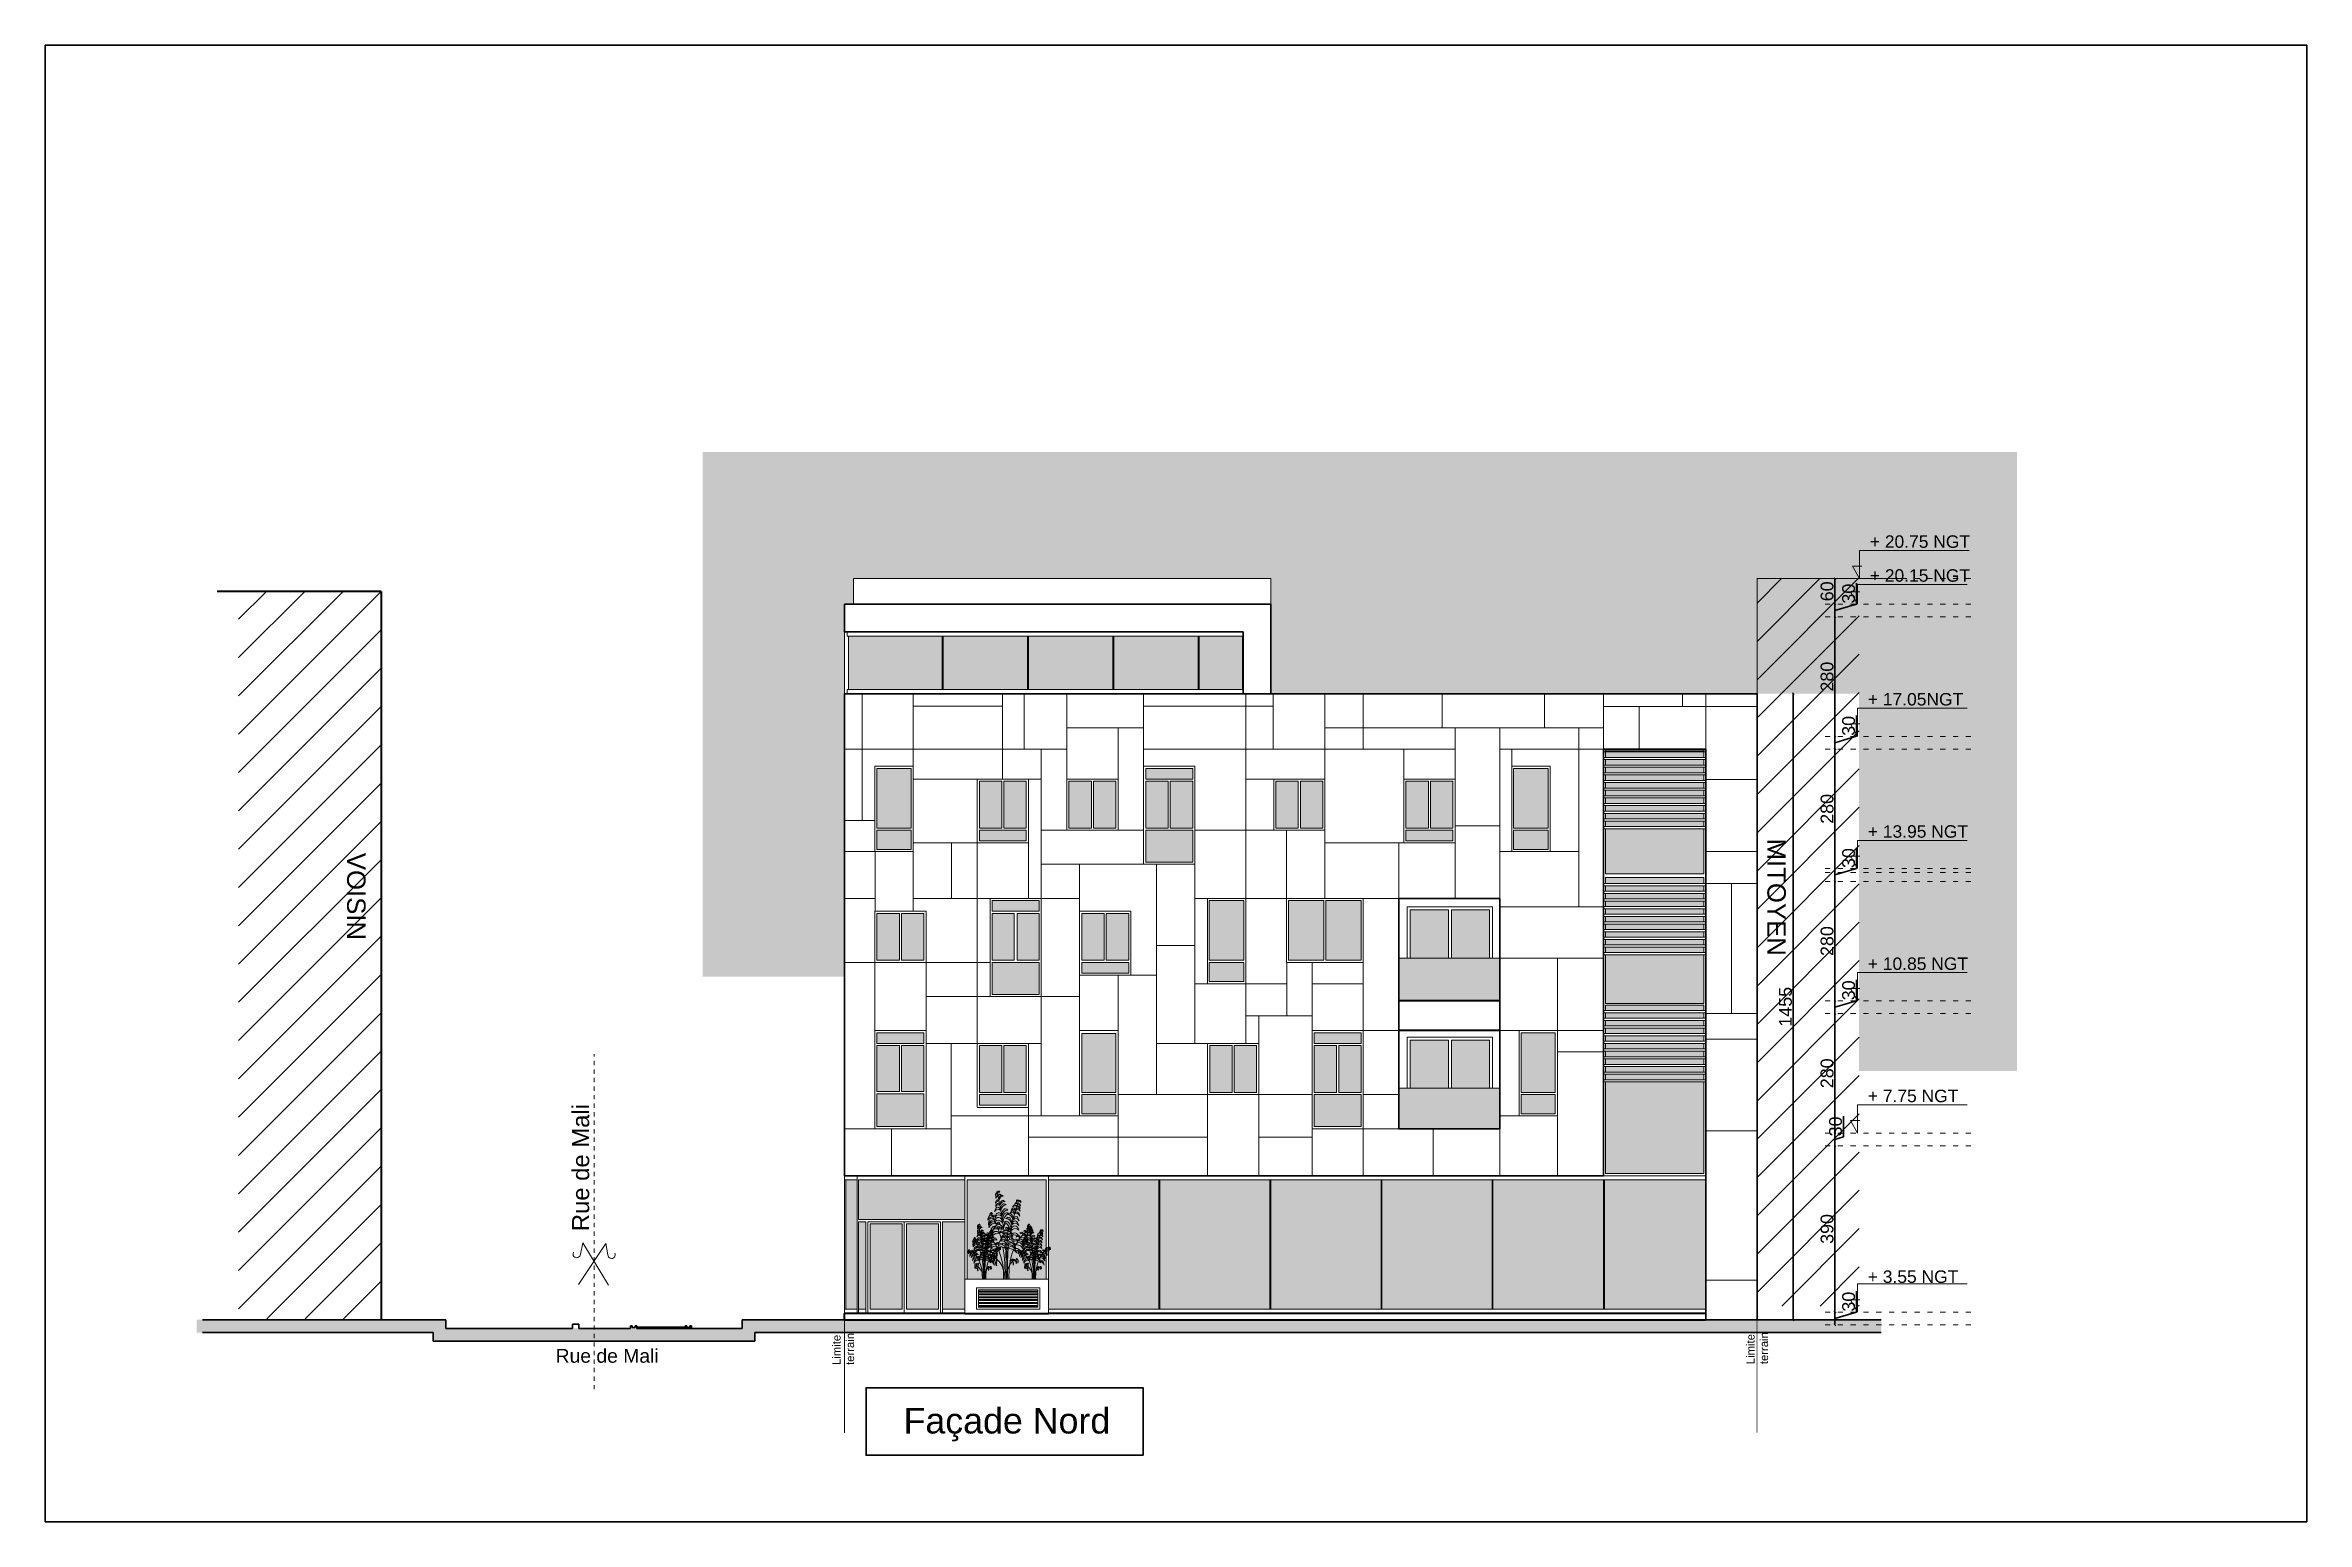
# Model space of a CAD drawing. Header units: millimetres. Extents: x 2804 to 3317, y 6834 to 7064.
# Drawn here: x 2828.2 to 2881.3, y 7029.5 to 7064.1 of the extents above; entities that cross this region are included whole.
import ezdxf

# ---------------------------------------------------------------- set-up
doc = ezdxf.new("R2010")
doc.units = ezdxf.units.MM
doc.header["$PDMODE"] = 1
for name, pattern in [('ACAD_ISO03W100', [30, 12, -18]), ('PHANTOM2', [1.25, 0.625, -0.125, 0.125, -0.125, 0.125, -0.125]), ('PK200', [0.6, 0.3, -0.3])]:
    doc.linetypes.add(name, pattern=pattern)
for name, color, linetype, lineweight in [('cotatio', 255, 'Continuous', 13), ('cotation', 3, 'Continuous', 30), ('Hachures', 8, 'Continuous', 20), ('Murs', 11, 'Continuous', 40), ('PORT-FEN', 2, 'Continuous', 0), ('PREMER PLAN', 82, 'Continuous', 0), ('structure grt', 150, 'Continuous', 0), ('TAXTE', 255, 'Continuous', 20), ('texte', 3, 'Continuous', 9), ('TopoAlt_T', 3, 'Continuous', 30), ('zin fenetre', 141, 'Continuous', 15), ('zin fin', 6, 'Continuous', 9), ('Zin inter', 80, 'ACAD_ISO03W100', 5), ('zin menuiserie', 150, 'Continuous', 5), ('Zin mur', 30, 'Continuous', 30)]:
    doc.layers.add(name, color=color, linetype=linetype, lineweight=lineweight)
doc.layers.add('zin hatch mur', color=8, linetype='Continuous')
doc.layers.add('zin texte', color=33, linetype='Continuous')
doc.styles.add('ARIAL', font='arial.ttf')
doc.styles.get("Standard").update_dxf_attribs({"font": 'arial.ttf'})
doc.dimstyles.new('cotation 100', dxfattribs={"dimtxt": 0.2, "dimasz": 0.04, "dimexe": 0, "dimexo": 0, "dimgap": 0.03, "dimtad": 1, "dimdec": 0, "dimlfac": 100, "dimdsep": 46, "dimtxsty": 'ARIAL', "dimblk": 'OBLIQUE', "dimcen": 0.09, "dimse1": 1, "dimse2": 1, "dimclrd": 256, "dimclre": 256, "dimclrt": 256, "dimadec": 3, "dimazin": 2, "dimtfac": 1, "dimtdec": 0, "dimtofl": 0, "dimtmove": 1, "dimatfit": 3, "dimfxl": 0, "dimtolj": 1, "dimtzin": 0, "dimlwd": -1, "dimlwe": -1, "dimarcsym": 0})

msp = doc.modelspace()

# ---------------------------------------------------------------- texts
at = {"layer": 'structure grt', "ltscale": 0.5, "char_height": 0.2925, "width": 20.61948, "attachment_point": 1}
for s, insert in [('{\\C1;+ 20.75 NGT}', (2871.01, 7052.599)), ('{\\C1;+ 20.15 NGT}', (2871.01, 7051.804)), ('{\\C1;+ 17.05NGT}', (2870.963, 7048.902)), ('{\\C1;+ 13.95 NGT}', (2870.963, 7045.802)), ('{\\C1;+ 10.85 NGT}', (2870.963, 7042.702)), ('{\\C1;+ 7.75 NGT}', (2870.963, 7039.602)), ('{\\C1;+ 3.55 NGT}', (2870.962, 7035.364))]:
    msp.add_mtext(s, dxfattribs=dict(at, insert=insert))
at = {"layer": 'structure grt', "ltscale": 0.5, "char_height": 0.18984, "width": 13.38282, "attachment_point": 1, "rotation": 90}
for insert in [(2846.694, 7033.147), (2868.119, 7033.166)]:
    msp.add_mtext('{\\C1;Limite \\Pterrain}', dxfattribs=dict(at, insert=insert))
at = {"layer": 'TAXTE'}
msp.add_text('Rue de Mali', height=0.4, rotation=90, dxfattribs=at).set_placement((2840.99, 7036.285))
at = {"layer": 'Zin mur', "insert": (2848.36, 7032.141), "char_height": 0.6, "attachment_point": 1}
msp.add_mtext_dynamic_manual_height_columns('Façade Nord', width=34.10317, gutter_width=12.5, heights=[0], dxfattribs=at)
at = {"layer": 'zin texte', "char_height": 0.432, "attachment_point": 1, "rotation": 270}
for s, insert in [('VOISIN', (2835.748, 7045.155)), ('MITOYEN', (2869.041, 7045.489))]:
    msp.add_mtext_dynamic_manual_height_columns(s, width=34.10317, gutter_width=12.5, heights=[0], dxfattribs=dict(at, insert=insert))
at = {"layer": 'zin texte', "insert": (2840.204, 7033.524), "char_height": 0.324, "attachment_point": 1}
msp.add_mtext_dynamic_manual_height_columns('Rue de Mali', width=34.10317, gutter_width=12.5, heights=[0], dxfattribs=at)

# ---------------------------------------------------------------- blocks, each defined once
blk = doc.blocks.new('_Oblique')
at = {"color": 0, "linetype": 'ByBlock', "lineweight": -2}
blk.add_line((-0.5, -0.5), (0.5, 0.5), dxfattribs=at)
blk = doc.blocks.new('*D223')
at = {"layer": 'cotation', "transparency": 16777216}
blk.add_line((2870.192, 7034.386), (2870.192, 7038.286), dxfattribs=at)
at = {"layer": 'Defpoints', "color": 0, "transparency": 16777216}
for p in [(2870.192, 7038.286), (2873.381, 7038.286), (2873.381, 7034.386)]:
    blk.add_point(p, dxfattribs=at)
at = {"layer": 'cotation', "transparency": 16777216, "xscale": 0.04, "yscale": 0.04, "zscale": 0.04}
for p, rotation in [((2870.192, 7038.286), 90), ((2870.192, 7034.386), 270)]:
    blk.add_blockref('_Oblique', p, dxfattribs=dict(at, rotation=rotation))
at = {"layer": 'cotation', "transparency": 16777216, "insert": (2870.009, 7036.336), "char_height": 0.3, "attachment_point": 5, "rotation": 90, "style": 'ARIAL'}
blk.add_mtext('\\A1;390', dxfattribs=at)
blk = doc.blocks.new('*D224')
at = {"layer": 'cotation', "transparency": 16777216}
for p, q in [((2870.39, 7038.496), (2870.39, 7038.984)), ((2870.192, 7038.286), (2870.192, 7038.586)), ((2870.192, 7038.436), (2870.39, 7038.496))]:
    blk.add_line(p, q, dxfattribs=at)
at = {"layer": 'Defpoints', "color": 0, "transparency": 16777216}
for p in [(2870.192, 7038.586), (2870.192, 7038.586), (2873.381, 7038.286)]:
    blk.add_point(p, dxfattribs=at)
at = {"layer": 'cotation', "transparency": 16777216, "xscale": 0.04, "yscale": 0.04, "zscale": 0.04}
for p, rotation in [((2870.192, 7038.586), 90), ((2870.192, 7038.286), 270)]:
    blk.add_blockref('_Oblique', p, dxfattribs=dict(at, rotation=rotation))
at = {"layer": 'cotation', "transparency": 16777216, "insert": (2870.207, 7038.74), "char_height": 0.3, "attachment_point": 5, "rotation": 90, "style": 'ARIAL'}
blk.add_mtext('\\A1;30', dxfattribs=at)
blk = doc.blocks.new('*D225')
at = {"layer": 'cotation', "transparency": 16777216}
blk.add_line((2870.192, 7038.586), (2870.192, 7041.386), dxfattribs=at)
at = {"layer": 'Defpoints', "color": 0, "transparency": 16777216}
for p in [(2870.192, 7041.386), (2870.192, 7041.386), (2870.192, 7038.586)]:
    blk.add_point(p, dxfattribs=at)
at = {"layer": 'cotation', "transparency": 16777216, "xscale": 0.04, "yscale": 0.04, "zscale": 0.04}
for p, rotation in [((2870.192, 7041.386), 90), ((2870.192, 7038.586), 270)]:
    blk.add_blockref('_Oblique', p, dxfattribs=dict(at, rotation=rotation))
at = {"layer": 'cotation', "transparency": 16777216, "insert": (2870.009, 7039.986), "char_height": 0.3, "attachment_point": 5, "rotation": 90, "style": 'ARIAL'}
blk.add_mtext('\\A1;280', dxfattribs=at)
blk = doc.blocks.new('*D226')
at = {"layer": 'cotation', "transparency": 16777216}
for p, q in [((2870.697, 7041.688), (2870.697, 7042.176)), ((2870.192, 7041.536), (2870.697, 7041.688)), ((2870.192, 7041.386), (2870.192, 7041.686))]:
    blk.add_line(p, q, dxfattribs=at)
at = {"layer": 'Defpoints', "color": 0, "transparency": 16777216}
for p in [(2870.192, 7041.686), (2870.192, 7041.686), (2870.192, 7041.386)]:
    blk.add_point(p, dxfattribs=at)
at = {"layer": 'cotation', "transparency": 16777216, "xscale": 0.04, "yscale": 0.04, "zscale": 0.04}
for p, rotation in [((2870.192, 7041.686), 90), ((2870.192, 7041.386), 270)]:
    blk.add_blockref('_Oblique', p, dxfattribs=dict(at, rotation=rotation))
at = {"layer": 'cotation', "transparency": 16777216, "insert": (2870.514, 7041.932), "char_height": 0.3, "attachment_point": 5, "rotation": 90, "style": 'ARIAL'}
blk.add_mtext('\\A1;30', dxfattribs=at)
blk = doc.blocks.new('*D227')
at = {"layer": 'cotation', "transparency": 16777216}
blk.add_line((2870.192, 7041.686), (2870.192, 7044.486), dxfattribs=at)
at = {"layer": 'Defpoints', "color": 0, "transparency": 16777216}
for p in [(2870.192, 7044.486), (2870.192, 7044.486), (2870.192, 7041.686)]:
    blk.add_point(p, dxfattribs=at)
at = {"layer": 'cotation', "transparency": 16777216, "xscale": 0.04, "yscale": 0.04, "zscale": 0.04}
for p, rotation in [((2870.192, 7044.486), 90), ((2870.192, 7041.686), 270)]:
    blk.add_blockref('_Oblique', p, dxfattribs=dict(at, rotation=rotation))
at = {"layer": 'cotation', "transparency": 16777216, "insert": (2870.009, 7043.086), "char_height": 0.3, "attachment_point": 5, "rotation": 90, "style": 'ARIAL'}
blk.add_mtext('\\A1;280', dxfattribs=at)
blk = doc.blocks.new('*D228')
at = {"layer": 'cotation', "transparency": 16777216}
for p, q in [((2870.697, 7044.788), (2870.697, 7045.276)), ((2870.192, 7044.636), (2870.697, 7044.788)), ((2870.192, 7044.486), (2870.192, 7044.786))]:
    blk.add_line(p, q, dxfattribs=at)
at = {"layer": 'Defpoints', "color": 0, "transparency": 16777216}
for p in [(2870.192, 7044.786), (2870.192, 7044.786), (2870.192, 7044.486)]:
    blk.add_point(p, dxfattribs=at)
at = {"layer": 'cotation', "transparency": 16777216, "xscale": 0.04, "yscale": 0.04, "zscale": 0.04}
for p, rotation in [((2870.192, 7044.786), 90), ((2870.192, 7044.486), 270)]:
    blk.add_blockref('_Oblique', p, dxfattribs=dict(at, rotation=rotation))
at = {"layer": 'cotation', "transparency": 16777216, "insert": (2870.514, 7045.032), "char_height": 0.3, "attachment_point": 5, "rotation": 90, "style": 'ARIAL'}
blk.add_mtext('\\A1;30', dxfattribs=at)
blk = doc.blocks.new('*D229')
at = {"layer": 'cotation', "transparency": 16777216}
blk.add_line((2870.192, 7044.786), (2870.192, 7047.586), dxfattribs=at)
at = {"layer": 'Defpoints', "color": 0, "transparency": 16777216}
for p in [(2870.192, 7047.586), (2870.192, 7047.586), (2870.192, 7044.786)]:
    blk.add_point(p, dxfattribs=at)
at = {"layer": 'cotation', "transparency": 16777216, "xscale": 0.04, "yscale": 0.04, "zscale": 0.04}
for p, rotation in [((2870.192, 7047.586), 90), ((2870.192, 7044.786), 270)]:
    blk.add_blockref('_Oblique', p, dxfattribs=dict(at, rotation=rotation))
at = {"layer": 'cotation', "transparency": 16777216, "insert": (2870.009, 7046.186), "char_height": 0.3, "attachment_point": 5, "rotation": 90, "style": 'ARIAL'}
blk.add_mtext('\\A1;280', dxfattribs=at)
blk = doc.blocks.new('*D230')
at = {"layer": 'cotation', "transparency": 16777216}
for p, q in [((2870.697, 7047.888), (2870.697, 7048.376)), ((2870.192, 7047.736), (2870.697, 7047.888)), ((2870.192, 7047.586), (2870.192, 7047.886))]:
    blk.add_line(p, q, dxfattribs=at)
at = {"layer": 'Defpoints', "color": 0, "transparency": 16777216}
for p in [(2870.192, 7047.886), (2870.192, 7047.886), (2870.192, 7047.586)]:
    blk.add_point(p, dxfattribs=at)
at = {"layer": 'cotation', "transparency": 16777216, "xscale": 0.04, "yscale": 0.04, "zscale": 0.04}
for p, rotation in [((2870.192, 7047.886), 90), ((2870.192, 7047.586), 270)]:
    blk.add_blockref('_Oblique', p, dxfattribs=dict(at, rotation=rotation))
at = {"layer": 'cotation', "transparency": 16777216, "insert": (2870.514, 7048.132), "char_height": 0.3, "attachment_point": 5, "rotation": 90, "style": 'ARIAL'}
blk.add_mtext('\\A1;30', dxfattribs=at)
blk = doc.blocks.new('*D231')
at = {"layer": 'cotation', "transparency": 16777216}
blk.add_line((2870.192, 7047.886), (2870.192, 7050.686), dxfattribs=at)
at = {"layer": 'Defpoints', "color": 0, "transparency": 16777216}
for p in [(2870.192, 7050.686), (2870.192, 7050.686), (2870.192, 7047.886)]:
    blk.add_point(p, dxfattribs=at)
at = {"layer": 'cotation', "transparency": 16777216, "xscale": 0.04, "yscale": 0.04, "zscale": 0.04}
for p, rotation in [((2870.192, 7050.686), 90), ((2870.192, 7047.886), 270)]:
    blk.add_blockref('_Oblique', p, dxfattribs=dict(at, rotation=rotation))
at = {"layer": 'cotation', "transparency": 16777216, "insert": (2870.009, 7049.286), "char_height": 0.3, "attachment_point": 5, "rotation": 90, "style": 'ARIAL'}
blk.add_mtext('\\A1;280', dxfattribs=at)
blk = doc.blocks.new('*D232')
at = {"layer": 'cotation', "transparency": 16777216}
for p, q in [((2870.697, 7050.988), (2870.697, 7051.476)), ((2870.192, 7050.836), (2870.697, 7050.988)), ((2870.192, 7050.686), (2870.192, 7050.986))]:
    blk.add_line(p, q, dxfattribs=at)
at = {"layer": 'Defpoints', "color": 0, "transparency": 16777216}
for p in [(2870.192, 7050.986), (2870.192, 7050.986), (2870.192, 7050.686)]:
    blk.add_point(p, dxfattribs=at)
at = {"layer": 'cotation', "transparency": 16777216, "xscale": 0.04, "yscale": 0.04, "zscale": 0.04}
for p, rotation in [((2870.192, 7050.986), 90), ((2870.192, 7050.686), 270)]:
    blk.add_blockref('_Oblique', p, dxfattribs=dict(at, rotation=rotation))
at = {"layer": 'cotation', "transparency": 16777216, "insert": (2870.514, 7051.232), "char_height": 0.3, "attachment_point": 5, "rotation": 90, "style": 'ARIAL'}
blk.add_mtext('\\A1;30', dxfattribs=at)
blk = doc.blocks.new('*D233')
at = {"layer": 'cotation', "transparency": 16777216}
blk.add_line((2870.192, 7050.986), (2870.192, 7051.586), dxfattribs=at)
at = {"layer": 'Defpoints', "color": 0, "transparency": 16777216}
for p in [(2869.852, 7051.586), (2870.192, 7051.586), (2870.192, 7050.986)]:
    blk.add_point(p, dxfattribs=at)
at = {"layer": 'cotation', "transparency": 16777216, "xscale": 0.04, "yscale": 0.04, "zscale": 0.04}
for p, rotation in [((2870.192, 7051.586), 90), ((2870.192, 7050.986), 270)]:
    blk.add_blockref('_Oblique', p, dxfattribs=dict(at, rotation=rotation))
at = {"layer": 'cotation', "transparency": 16777216, "insert": (2870.009, 7051.286), "char_height": 0.3, "attachment_point": 5, "rotation": 90, "style": 'ARIAL'}
blk.add_mtext('\\A1;60', dxfattribs=at)
blk = doc.blocks.new('*D222')
at = {"layer": 'cotation', "transparency": 16777216}
for p, q in [((2870.192, 7034.236), (2870.697, 7034.388)), ((2870.192, 7034.386), (2870.192, 7034.086)), ((2870.697, 7034.388), (2870.697, 7034.876))]:
    blk.add_line(p, q, dxfattribs=at)
at = {"layer": 'Defpoints', "color": 0, "transparency": 16777216}
for p in [(2870.192, 7034.386), (2870.192, 7034.086), (2870.192, 7034.086)]:
    blk.add_point(p, dxfattribs=at)
at = {"layer": 'cotation', "transparency": 16777216, "xscale": 0.04, "yscale": 0.04, "zscale": 0.04}
for p, rotation in [((2870.192, 7034.386), 90), ((2870.192, 7034.086), 270)]:
    blk.add_blockref('_Oblique', p, dxfattribs=dict(at, rotation=rotation))
at = {"layer": 'cotation', "transparency": 16777216, "insert": (2870.514, 7034.632), "char_height": 0.3, "attachment_point": 5, "rotation": 90, "style": 'ARIAL'}
blk.add_mtext('\\A1;30', dxfattribs=at)
blk = doc.blocks.new('BUIS2-EL')
at = {"color": 0, "linetype": 'ByBlock'}
blk.add_line((-0.203, 0.718), (-0.181, 0.703), dxfattribs=at)
for centre, radius, start, end in [((-0.153, 0.765), 0.0624, 23.0229, 165.91), ((-0.149, 0.711), 0.0944, 55.6767, 133.2562), ((-0.173, 0.967), 0.0234, 68.5001, 208.6115), ((-0.159, 0.876), 0.0368, 43.6847, 192.4915), ((-0.137, 0.835), 0.0663, 85.7421, 150.4341), ((-0.153, 0.949), 0.0411, 106.1603, 170.9512), ((-0.165, 0.931), 0.0265, 59.668, 188.423), ((-0.14, 0.895), 0.0596, 100.4127, 147.6783), ((-0.151, 0.831), 0.0405, 28.2731, 177.08), ((-0.14, 0.782), 0.0729, 70.3305, 135.0226), ((-2.444, 0.09), 2.45, 10.3718, 21.9389), ((-0.14, 0.986), 0.0247, 24.0368, 175.2038), ((-0.131, 0.932), 0.0654, 78.1749, 121.0657), ((-0.116, 0.939), 0.0386, 52.227, 157.1593), ((-0.102, 0.887), 0.083, 83.0677, 126.3186), ((-0.085, 0.913), 0.0485, 50.9154, 193.8024), ((-0.063, 0.878), 0.0734, 83.5691, 161.1487), ((-0.056, 0.844), 0.0589, 48.6916, 173.6596), ((-0.037, 0.794), 0.0965, 78.434, 143.9172), ((-0.035, 0.804), 0.0624, 50.9154, 193.8024), ((-0.007, 0.759), 0.0944, 83.5691, 161.1487), ((-0.01, 0.74), 0.0693, 50.9154, 193.8024), ((0.022, 0.689), 0.105, 83.5691, 161.1487), ((0.121, 0.749), 0.0405, 7.5075, 156.3144), ((0.114, 0.698), 0.0729, 49.565, 114.257), ((1.455, 0.153), 1.426, 148.4487, 163.1879), ((0.141, 0.783), 0.0368, 7.5075, 156.3144), ((0.135, 0.737), 0.0663, 49.565, 114.257), ((0.171, 0.798), 0.0558, 50.9567, 142.0458), ((0.179, 0.727), 0.118, 76.6833, 116.3191), ((0.205, 0.714), 0.0589, 12.5144, 137.4824), ((0.194, 0.853), 0.0265, 23.4908, 152.2458), ((0.193, 0.81), 0.0596, 64.2355, 111.5012), ((0.223, 0.769), 0.0485, 14.7382, 157.6252), ((0.22, 0.728), 0.0734, 47.392, 124.9715), ((0.22, 0.887), 0.0234, 32.3229, 172.4343), ((0.226, 0.861), 0.0411, 69.9831, 134.774), ((0.226, 0.787), 0.0574, 29.2779, 110.3739), ((0.433, 1.353), 0.56, 246.003, 253.6488), ((0.238, 0.831), 0.0386, 16.0498, 120.9822), ((0.219, 0.781), 0.083, 46.8905, 90.1414), ((0.258, 0.883), 0.0247, 347.8597, 139.0266), ((0.234, 0.834), 0.0654, 41.9977, 84.8886), ((-0.429, 0.512), 0.0445, 149.3181, 202.1493), ((-0.59, 0.524), 0.123, 346.4919, 4.9755), ((-0.413, 0.472), 0.0569, 46.5081, 177.702), ((-0.378, 0.385), 0.128, 88.2099, 136.0002), ((-0.45, 0.525), 0.0202, 40.8949, 152.4102), ((-0.44, 0.443), 0.0954, 86.5756, 106.7295), ((-0.529, 0.055), 0.484, 354.7797, 82.6513), ((-0.341, 0.505), 0.0336, 20.4187, 166.5772), ((-0.338, 0.451), 0.072, 67.0062, 119.9897), ((-0.285, 0.679), 0.0569, 46.5081, 177.702), ((-0.249, 0.593), 0.128, 88.2099, 136.0002), ((-0.263, 0.633), 0.0693, 45.3982, 188.2853), ((-0.236, 0.58), 0.105, 78.052, 155.6315), ((-0.242, 0.579), 0.0841, 42.5176, 167.4856), ((-0.222, 0.504), 0.138, 72.2599, 137.7432), ((-0.263, 0.726), 0.0445, 120.9496, 173.7809), ((-0.399, 0.813), 0.123, 318.1235, 336.607), ((-0.213, 0.525), 0.0868, 84.4259, 175.3339), ((-0.189, 0.438), 0.145, 71.2702, 139.6419), ((-0.275, 0.747), 0.0202, 12.5265, 124.0418), ((-0.305, 0.671), 0.0954, 58.2072, 78.3611), ((-0.951, 0.109), 0.934, 33.6332, 44.5595), ((-0.186, 0.435), 0.118, 55.5261, 145.4817), ((-0.146, 0.326), 0.209, 82.5276, 122.1155), ((-0.219, 0.683), 0.053, 68.4883, 125.8552), ((-0.265, 0.546), 0.18, 71.366, 85.5056), ((-0.139, 0.513), 0.118, 35.9389, 144.6487), ((-0.139, 0.397), 0.209, 62.9404, 117.6472), ((-0.141, 0.628), 0.0846, 14.616, 155.4982), ((-0.148, 0.537), 0.144, 51.3462, 118.7679), ((-0.141, 0.696), 0.0693, 23.0229, 165.91), ((-0.136, 0.636), 0.105, 55.6767, 133.2562), ((-0.146, 0.623), 0.0368, 10.6845, 159.4913), ((-0.15, 0.577), 0.0663, 52.7419, 117.4339), ((-0.213, 0.525), 0.0868, 35.5782, 62.9493), ((-0.951, 0.109), 0.934, 22.7308, 32.041), ((-0.108, 0.563), 0.0368, 10.6845, 159.4913), ((-0.112, 0.517), 0.0663, 52.7419, 117.4339), ((-0.085, 0.52), 0.0368, 10.6845, 159.4913), ((-0.089, 0.474), 0.0663, 52.7419, 117.4339), ((0.02, 0.681), 0.0846, 61.3272, 202.2094), ((0.08, 0.613), 0.144, 98.0574, 165.4792), ((-0.007, 0.495), 0.0448, 24.4979, 146.9087), ((-0.013, 0.427), 0.0978, 62.0339, 109.3727), ((0.074, 0.581), 0.118, 141.866, 179.4677), ((0.09, 0.54), 0.141, 129.6209, 162.333), ((0.001, 0.526), 0.0472, 32.6241, 141.3338), ((-0.002, 0.479), 0.0834, 59.6255, 114.3323), ((0.007, 0.583), 0.0846, 347.8896, 119.321), ((-0.053, 0.515), 0.144, 27.2397, 82.5908), ((-2.444, 0.09), 2.45, 9.906, 10.1779), ((0.018, 0.565), 0.0354, 50.7346, 141.3338), ((0.016, 0.531), 0.0626, 70.9842, 114.3323), ((0.042, 0.644), 0.0693, 346.8458, 129.7328), ((0.011, 0.594), 0.105, 19.4995, 97.079), ((1.269, 0.299), 1.254, 167.527, 183.2337), ((0.07, 0.697), 0.0624, 346.8458, 129.7328), ((0.042, 0.651), 0.0944, 19.4995, 97.079), ((0.051, 0.576), 0.0202, 63.2426, 174.7578), ((0.091, 0.504), 0.0954, 108.9232, 129.0771), ((0.074, 0.471), 0.0589, 24.3555, 133.0653), ((0.062, 0.413), 0.104, 51.357, 106.0638), ((0.067, 0.514), 0.0456, 19.9895, 126.0792), ((0.047, 0.448), 0.104, 52.4915, 93.5771), ((0.061, 0.565), 0.0202, 63.2426, 174.7578), ((0.101, 0.493), 0.0954, 108.9232, 129.0771), ((1.269, 0.299), 1.254, 166.8337, 167.0764), ((0.059, 0.583), 0.0111, 1.5455, 170.8062), ((0.052, 0.542), 0.0445, 13.5034, 66.3347), ((0.176, 0.646), 0.123, 210.6773, 229.1608), ((1.455, 0.153), 1.426, 165.2304, 166.0157), ((1.455, 0.153), 1.426, 164.0715, 164.7125), ((0.168, 0.532), 0.0846, 25.15, 156.8281), ((0.177, 0.441), 0.144, 61.8802, 125.433), ((0.163, 0.44), 0.0978, 48.0473, 124.0566), ((0.174, 0.602), 0.0693, 14.7382, 157.6252), ((0.17, 0.543), 0.105, 47.392, 124.9715), ((0.151, 0.345), 0.168, 71.4489, 101.4296), ((0.188, 0.659), 0.0624, 14.7382, 157.6252), ((0.185, 0.605), 0.0944, 47.392, 124.9715), ((0.191, 0.662), 0.0965, 42.2568, 107.7401), ((0.591, 0.056), 0.534, 100.0111, 141.7818), ((0.291, 0.486), 0.0574, 42.0299, 123.1259), ((0.369, 1.084), 0.56, 258.755, 266.4008), ((0.345, 0.47), 0.0558, 10.358, 101.4471), ((0.305, 0.411), 0.118, 36.0847, 75.7205), ((0.363, 0.544), 0.0247, 10.241, 161.4079), ((0.359, 0.49), 0.0654, 64.379, 107.2699), ((0.412, 0.553), 0.0359, 26.1398, 137.0714), ((0.402, 0.482), 0.0974, 63.9268, 99.2843), ((0.36, 0.518), 0.0411, 343.8351, 48.6259), ((0.386, 0.525), 0.0234, 306.1748, 86.2862), ((0.455, 0.55), 0.0215, 312.3886, 118.4875), ((0.441, 0.541), 0.0288, 347.5765, 83.2995), ((0.48, 0.573), 0.0202, 27.5898, 139.1051), ((0.47, 0.491), 0.0954, 73.2705, 93.4244), ((0.621, 0.572), 0.123, 175.0245, 193.5081), ((0.46, 0.56), 0.0445, 337.8507, 30.6819), ((-0.358, 0.437), 0.0693, 45.3982, 188.2853), ((-0.331, 0.383), 0.105, 78.052, 155.6315), ((-0.304, 0.387), 0.0841, 42.5176, 167.4856), ((-0.284, 0.313), 0.138, 72.2599, 137.7432), ((-0.259, 0.35), 0.0846, 36.9913, 177.8734), ((-0.232, 0.263), 0.144, 73.7215, 141.1432), ((-0.27, 0.451), 0.053, 30.5815, 138.8563), ((-0.283, 0.308), 0.18, 70.9311, 98.5068), ((-0.216, 0.298), 0.0868, 35.5782, 175.3339), ((-0.192, 0.211), 0.145, 71.2702, 139.6419), ((-0.25, 0.27), 0.0247, 76.963, 228.1299), ((-0.201, 0.245), 0.0654, 131.101, 173.9918), ((-0.205, 0.439), 0.0368, 23.6856, 172.4925), ((-0.199, 0.394), 0.0663, 65.743, 130.435), ((-0.19, 0.269), 0.0386, 105.1531, 210.0855), ((-0.141, 0.248), 0.083, 135.9938, 179.2447), ((-0.162, 0.397), 0.0301, 47.2752, 171.5055), ((-0.166, 0.377), 0.0353, 25.6252, 136.9856), ((-0.148, 0.267), 0.0388, 103.8415, 246.7285), ((-0.083, 0.286), 0.118, 32.6241, 141.3338), ((-0.09, 0.169), 0.209, 59.6255, 114.3323), ((-0.114, 0.264), 0.0588, 136.4952, 214.0748), ((-0.07, 0.347), 0.101, 28.1379, 145.8199), ((-0.076, 0.233), 0.188, 59.6255, 114.3323), ((-0.128, 0.359), 0.02, 144.0136, 210.1665), ((-0.123, 0.342), 0.0233, 49.8772, 162.7523), ((-0.162, 0.397), 0.0301, 353.5292, 28.4174), ((-0.128, 0.359), 0.02, 2.463, 58.8373), ((-0.046, 0.4), 0.0825, 32.6241, 141.3338), ((-0.051, 0.318), 0.146, 59.6255, 114.3323), ((-0.032, 0.441), 0.0707, 32.6241, 141.3338), ((-0.035, 0.371), 0.125, 59.6255, 114.3323), ((-0.951, 0.109), 0.934, 21.2426, 22.0818), ((-0.951, 0.109), 0.934, 18.2923, 19.4747), ((-0.951, 0.109), 0.934, 353.9769, 16.5621), ((-2.444, 0.09), 2.45, 9.1499, 9.5346), ((-2.444, 0.09), 2.45, 8.0523, 8.7235), ((-2.444, 0.09), 2.45, 6.7654, 7.5041), ((-2.444, 0.09), 2.45, 358.1531, 6.3649), ((0.096, 0.263), 0.118, 24.3555, 133.0653), ((0.074, 0.149), 0.209, 51.357, 106.0638), ((0.091, 0.317), 0.106, 24.3555, 133.0653), ((0.07, 0.214), 0.188, 51.357, 106.0638), ((0.073, 0.378), 0.0825, 18.2828, 126.9925), ((0.011, 0.179), 0.266, 58.0112, 87.2641), ((0.076, 0.427), 0.0707, 24.3555, 133.0653), ((0.062, 0.359), 0.125, 51.357, 106.0638), ((1.455, 0.153), 1.426, 171.8589, 185.7198), ((1.455, 0.153), 1.426, 169.9983, 171.2795), ((1.455, 0.153), 1.426, 168.3834, 169.3671), ((0.591, 0.056), 0.534, 147.1691, 184.8369), ((1.455, 0.153), 1.426, 166.5994, 167.5651), ((0.147, 0.39), 0.0301, 168.9446, 194.4798), ((0.151, 0.37), 0.0353, 138.4927, 159.9599), ((0.147, 0.39), 0.0301, 122.0424, 122.9399), ((0.187, 0.412), 0.053, 41.1437, 149.4185), ((0.2, 0.268), 0.18, 81.4932, 109.0689), ((0.153, 0.136), 0.209, 91.8896, 93.2656), ((0.147, 0.39), 0.0301, 8.4945, 96.0523), ((0.151, 0.37), 0.0353, 43.0144, 93.6211), ((0.591, 0.056), 0.534, 143.0788, 144.6454), ((0.2, 0.242), 0.118, 11.5573, 105.4123), ((0.245, 0.344), 0.0846, 2.1266, 143.0087), ((0.217, 0.257), 0.144, 38.8568, 106.2785), ((0.153, 0.136), 0.209, 38.5588, 81.4224), ((0.228, 0.474), 0.0368, 7.5075, 156.3144), ((0.221, 0.429), 0.0663, 49.565, 114.257), ((0.276, 0.397), 0.0693, 351.7147, 134.6018), ((0.249, 0.344), 0.105, 24.3685, 101.948), ((0.326, 0.422), 0.0841, 12.5144, 137.4824), ((0.306, 0.348), 0.138, 42.2568, 107.7401), ((-0.254, 0.232), 0.0234, 121.4262, 261.5376), ((-0.228, 0.237), 0.0411, 159.0864, 223.8773), ((-0.259, 0.018), 0.234, 8.4073, 91.7387), ((-0.213, 0.225), 0.0265, 112.5941, 241.3491), ((-0.17, 0.223), 0.0596, 153.3388, 200.6045), ((-0.159, 0.195), 0.0368, 96.6108, 245.4177), ((-0.113, 0.188), 0.0663, 138.6682, 203.3603), ((0.216, 0.033), 0.202, 87.9392, 186.0875), ((0.099, 0.208), 0.0247, 10.241, 161.4079), ((0.095, 0.153), 0.0654, 64.379, 107.2699), ((0.138, 0.205), 0.0359, 26.1398, 137.0714), ((0.128, 0.134), 0.0974, 63.9268, 99.2843), ((0.122, 0.189), 0.0234, 306.1748, 86.2862), ((0.096, 0.181), 0.0411, 343.8351, 48.6259), ((0.181, 0.202), 0.0215, 312.3886, 118.4875), ((0.167, 0.193), 0.0288, 347.5765, 83.2995), ((0.206, 0.225), 0.0202, 27.5898, 139.1051), ((0.196, 0.143), 0.0954, 73.2705, 93.4244), ((0.346, 0.224), 0.123, 175.0245, 193.5081), ((0.186, 0.212), 0.0445, 337.8507, 30.6819)]:
    blk.add_arc(centre, radius, start, end, dxfattribs=at)
blk = doc.blocks.new('PLANT1CO')
at = {"xscale": 45, "yscale": 75, "zscale": 45}
blk.add_blockref('BUIS2-EL', (-2.6, -0.8), dxfattribs=at)
blk = doc.blocks.new('*D540')
at = {"layer": 'cotation', "transparency": 16777216}
blk.add_line((2869.217, 7048.886), (2869.217, 7034.206), dxfattribs=at)
at = {"layer": 'Defpoints', "color": 0, "transparency": 16777216}
for p in [(2868.367, 7048.886), (2868.367, 7034.206), (2869.217, 7034.206)]:
    blk.add_point(p, dxfattribs=at)
at = {"layer": 'cotation', "transparency": 16777216, "xscale": 0.04, "yscale": 0.04, "zscale": 0.04}
for p, rotation in [((2869.217, 7048.886), 90), ((2869.217, 7034.206), 270)]:
    blk.add_blockref('_Oblique', p, dxfattribs=dict(at, rotation=rotation))
at = {"layer": 'cotation', "transparency": 16777216, "insert": (2869.034, 7041.546), "char_height": 0.3, "attachment_point": 5, "rotation": 90, "style": 'ARIAL'}
blk.add_mtext('\\A1;1455', dxfattribs=at)

# ---------------------------------------------------------------- dimensions: what is measured, and where the dimension line sits
at = {"layer": 'cotation'}
for base, p1, p2, picture, middle in [((2870.192, 7051.586), (2870.192, 7050.986), (2869.852, 7051.586), '*D233', (2870.009, 7051.286)), ((2870.192, 7050.986), (2870.192, 7050.686), (2870.192, 7050.986), '*D232', (2870.514, 7051.018)), ((2870.192, 7050.686), (2870.192, 7047.886), (2870.192, 7050.686), '*D231', (2870.009, 7049.286)), ((2870.192, 7047.886), (2870.192, 7047.586), (2870.192, 7047.886), '*D230', (2870.514, 7047.918)), ((2870.192, 7047.586), (2870.192, 7044.786), (2870.192, 7047.586), '*D229', (2870.009, 7046.186)), ((2870.192, 7044.786), (2870.192, 7044.486), (2870.192, 7044.786), '*D228', (2870.514, 7044.818)), ((2870.192, 7044.486), (2870.192, 7041.686), (2870.192, 7044.486), '*D227', (2870.009, 7043.086)), ((2870.192, 7041.686), (2870.192, 7041.386), (2870.192, 7041.686), '*D226', (2870.514, 7041.718)), ((2870.192, 7041.386), (2870.192, 7038.586), (2870.192, 7041.386), '*D225', (2870.009, 7039.986)), ((2870.192, 7038.586), (2873.381, 7038.286), (2870.192, 7038.586), '*D224', (2870.207, 7038.526)), ((2870.192, 7038.286), (2873.381, 7034.386), (2873.381, 7038.286), '*D223', (2870.009, 7036.336)), ((2870.192, 7034.086), (2870.192, 7034.386), (2870.192, 7034.086), '*D222', (2870.514, 7034.418))]:
    dim = msp.add_linear_dim(base=base, p1=p1, p2=p2, angle=90, dimstyle='cotation 100', override={"dimtxt": 0.3}, dxfattribs=at)
    dim.commit()
    dim.dimension.update_dxf_attribs({"geometry": picture, "text_midpoint": middle})
dim = msp.add_linear_dim(base=(2869.217, 7034.206), p1=(2868.367, 7048.886), p2=(2868.367, 7034.206), angle=90, text='1455', dimstyle='cotation 100', override={"dimtxt": 0.3}, dxfattribs=at)
dim.commit()
dim.dimension.update_dxf_attribs({"geometry": '*D540', "text_midpoint": (2869.034, 7041.546)})

# ---------------------------------------------------------------- hatches: boundary and pattern name
at = {"layer": 'cotation'}
h = msp.add_hatch(color=256, dxfattribs=at)
h.dxf.hatch_style = 1
h.set_gradient(color1=(213, 218, 220), tint=1, name='CURVED')
h.paths.add_polyline_path([(2846.976, 7042.253), (2843.647, 7042.253), (2843.647, 7054.549), (2874.463, 7054.549), (2874.463, 7040.037), (2870.76, 7040.037), (2870.76, 7048.886), (2856.972, 7048.886), (2856.972, 7051.586), (2847.187, 7051.586), (2847.187, 7050.986), (2846.976, 7050.986)])
at = {"layer": 'Hachures'}
h = msp.add_hatch(dxfattribs=at)
h.set_pattern_fill('ANSI32', color=256, scale=0.007, angle=315)
h.paths.add_polyline_path([(2851.504, 7034.906), (2850.12, 7034.906), (2850.12, 7034.506), (2851.504, 7034.506)])
at = {"layer": 'zin fenetre'}
h = msp.add_hatch(color=123, dxfattribs=at)
h.dxf.hatch_style = 1
h.set_gradient(color1=(98, 178, 178), color2=(184, 237, 255), tint=1, name='INVCURVED')
h.paths.add_polyline_path([(2849.267, 7050.236), (2847.067, 7050.236), (2847.067, 7048.986), (2849.267, 7048.986)])
h = msp.add_hatch(color=123, dxfattribs=at)
h.dxf.hatch_style = 1
h.set_gradient(color1=(98, 178, 178), color2=(184, 237, 255), tint=1, name='INVCURVED')
h.paths.add_polyline_path([(2851.267, 7050.236), (2849.287, 7050.236), (2849.287, 7048.986), (2851.267, 7048.986)])
h = msp.add_hatch(color=123, dxfattribs=at)
h.dxf.hatch_style = 1
h.set_gradient(color1=(98, 178, 178), color2=(184, 237, 255), tint=1, name='INVCURVED')
h.paths.add_polyline_path([(2853.267, 7050.236), (2851.287, 7050.236), (2851.287, 7048.986), (2853.267, 7048.986)])
h = msp.add_hatch(color=123, dxfattribs=at)
h.dxf.hatch_style = 1
h.set_gradient(color1=(98, 178, 178), color2=(184, 237, 255), tint=1, name='INVCURVED')
h.paths.add_polyline_path([(2855.267, 7050.236), (2853.287, 7050.236), (2853.287, 7048.986), (2855.267, 7048.986)])
h = msp.add_hatch(color=123, dxfattribs=at)
h.dxf.hatch_style = 1
h.set_gradient(color1=(98, 178, 178), color2=(184, 237, 255), tint=1, name='INVCURVED')
h.paths.add_polyline_path([(2856.302, 7048.986), (2856.302, 7050.236), (2855.287, 7050.236), (2855.287, 7048.986)])
h = msp.add_hatch(color=123, dxfattribs=at)
h.dxf.hatch_style = 1
h.set_gradient(color1=(98, 178, 178), color2=(184, 237, 255), tint=1, name='INVCURVED')
h.paths.add_polyline_path([(2848.534, 7047.136), (2847.737, 7047.136), (2847.739, 7045.736), (2848.535, 7045.736)])
h = msp.add_hatch(color=123, dxfattribs=at)
h.dxf.hatch_style = 1
h.set_gradient(color1=(98, 178, 178), color2=(184, 237, 255), tint=1, name='INVCURVED')
h.paths.add_polyline_path([(2855.137, 7047.136), (2854.037, 7047.136), (2854.037, 7046.886), (2855.137, 7046.886)])
h = msp.add_hatch(color=123, dxfattribs=at)
h.dxf.hatch_style = 1
h.set_gradient(color1=(98, 178, 178), color2=(184, 237, 255), tint=1, name='INVCURVED')
h.paths.add_polyline_path([(2863.469, 7047.136), (2862.657, 7047.136), (2862.657, 7045.736), (2863.469, 7045.736)])
h = msp.add_hatch(color=123, dxfattribs=at)
h.dxf.hatch_style = 1
h.set_gradient(color1=(98, 178, 178), color2=(184, 237, 255), tint=1, name='INVCURVED')
h.paths.add_polyline_path([(2864.817, 7047.572), (2867.117, 7047.572), (2867.117, 7047.586), (2864.817, 7047.586)])
h.paths.add_polyline_path([(2864.817, 7047.392), (2867.117, 7047.392), (2867.117, 7047.521), (2864.817, 7047.521)])
h.paths.add_polyline_path([(2864.817, 7047.212), (2867.117, 7047.212), (2867.117, 7047.341), (2864.817, 7047.341)])
h.paths.add_polyline_path([(2864.817, 7047.032), (2867.117, 7047.032), (2867.117, 7047.161), (2864.817, 7047.161)])
h.paths.add_polyline_path([(2864.817, 7046.852), (2867.117, 7046.852), (2867.117, 7046.981), (2864.817, 7046.981)])
h.paths.add_polyline_path([(2864.817, 7046.672), (2867.117, 7046.672), (2867.117, 7046.801), (2864.817, 7046.801)])
h.paths.add_polyline_path([(2864.817, 7046.492), (2867.117, 7046.492), (2867.117, 7046.621), (2864.817, 7046.621)])
h.paths.add_polyline_path([(2864.817, 7046.312), (2867.117, 7046.312), (2867.117, 7046.441), (2864.817, 7046.441)])
h.paths.add_polyline_path([(2864.817, 7046.132), (2867.117, 7046.132), (2867.117, 7046.261), (2864.817, 7046.261)])
h.paths.add_polyline_path([(2864.817, 7045.952), (2867.117, 7045.952), (2867.117, 7046.081), (2864.817, 7046.081)])
h.paths.add_polyline_path([(2864.817, 7045.772), (2867.117, 7045.772), (2867.117, 7045.901), (2864.817, 7045.901)])
h.paths.add_polyline_path([(2867.117, 7045.721), (2864.817, 7045.721), (2864.817, 7044.661), (2867.117, 7044.661)])
h = msp.add_hatch(color=123, dxfattribs=at)
h.dxf.hatch_style = 1
h.set_gradient(color1=(98, 178, 178), color2=(184, 237, 255), tint=1, name='INVCURVED')
h.paths.add_polyline_path([(2850.662, 7046.836), (2850.137, 7046.836), (2850.137, 7045.736), (2850.662, 7045.736)])
h = msp.add_hatch(color=123, dxfattribs=at)
h.dxf.hatch_style = 1
h.set_gradient(color1=(98, 178, 178), color2=(184, 237, 255), tint=1, name='INVCURVED')
h.paths.add_polyline_path([(2851.237, 7046.836), (2850.712, 7046.836), (2850.712, 7045.736), (2851.237, 7045.736)])
h = msp.add_hatch(color=123, dxfattribs=at)
h.dxf.hatch_style = 1
h.set_gradient(color1=(98, 178, 178), color2=(184, 237, 255), tint=1, name='INVCURVED')
h.paths.add_polyline_path([(2852.762, 7046.836), (2852.237, 7046.836), (2852.237, 7045.736), (2852.762, 7045.736)])
h = msp.add_hatch(color=123, dxfattribs=at)
h.dxf.hatch_style = 1
h.set_gradient(color1=(98, 178, 178), color2=(184, 237, 255), tint=1, name='INVCURVED')
h.paths.add_polyline_path([(2853.337, 7046.836), (2852.812, 7046.836), (2852.812, 7045.736), (2853.337, 7045.736)])
h = msp.add_hatch(color=123, dxfattribs=at)
h.dxf.hatch_style = 1
h.set_gradient(color1=(98, 178, 178), color2=(184, 237, 255), tint=1, name='INVCURVED')
h.paths.add_polyline_path([(2854.562, 7046.836), (2854.037, 7046.836), (2854.037, 7045.736), (2854.562, 7045.736)])
h = msp.add_hatch(color=123, dxfattribs=at)
h.dxf.hatch_style = 1
h.set_gradient(color1=(98, 178, 178), color2=(184, 237, 255), tint=1, name='INVCURVED')
h.paths.add_polyline_path([(2855.137, 7046.836), (2854.612, 7046.836), (2854.612, 7045.736), (2855.137, 7045.736)])
h = msp.add_hatch(color=123, dxfattribs=at)
h.dxf.hatch_style = 1
h.set_gradient(color1=(98, 178, 178), color2=(184, 237, 255), tint=1, name='INVCURVED')
h.paths.add_polyline_path([(2857.612, 7046.836), (2857.087, 7046.836), (2857.087, 7045.736), (2857.612, 7045.736)])
h = msp.add_hatch(color=123, dxfattribs=at)
h.dxf.hatch_style = 1
h.set_gradient(color1=(98, 178, 178), color2=(184, 237, 255), tint=1, name='INVCURVED')
h.paths.add_polyline_path([(2858.187, 7046.836), (2857.662, 7046.836), (2857.662, 7045.736), (2858.187, 7045.736)])
h = msp.add_hatch(color=123, dxfattribs=at)
h.dxf.hatch_style = 1
h.set_gradient(color1=(98, 178, 178), color2=(184, 237, 255), tint=1, name='INVCURVED')
h.paths.add_polyline_path([(2860.662, 7046.836), (2860.137, 7046.836), (2860.137, 7045.736), (2860.662, 7045.736)])
h = msp.add_hatch(color=123, dxfattribs=at)
h.dxf.hatch_style = 1
h.set_gradient(color1=(98, 178, 178), color2=(184, 237, 255), tint=1, name='INVCURVED')
h.paths.add_polyline_path([(2861.237, 7046.836), (2860.712, 7046.836), (2860.712, 7045.736), (2861.237, 7045.736)])
h = msp.add_hatch(color=123, dxfattribs=at)
h.dxf.hatch_style = 1
h.set_gradient(color1=(98, 178, 178), color2=(184, 237, 255), tint=1, name='INVCURVED')
h.paths.add_polyline_path([(2848.537, 7045.686), (2847.737, 7045.686), (2847.737, 7045.236), (2848.537, 7045.236)])
h = msp.add_hatch(color=123, dxfattribs=at)
h.dxf.hatch_style = 1
h.set_gradient(color1=(98, 178, 178), color2=(184, 237, 255), tint=1, name='INVCURVED')
h.paths.add_polyline_path([(2851.237, 7045.686), (2850.137, 7045.686), (2850.137, 7045.436), (2851.237, 7045.436)])
h = msp.add_hatch(color=123, dxfattribs=at)
h.dxf.hatch_style = 1
h.set_gradient(color1=(98, 178, 178), color2=(184, 237, 255), tint=1, name='INVCURVED')
h.paths.add_polyline_path([(2855.137, 7045.686), (2854.037, 7045.686), (2854.037, 7044.936), (2855.137, 7044.936)])
h = msp.add_hatch(color=123, dxfattribs=at)
h.dxf.hatch_style = 1
h.set_gradient(color1=(98, 178, 178), color2=(184, 237, 255), tint=1, name='INVCURVED')
h.paths.add_polyline_path([(2861.237, 7045.686), (2860.137, 7045.686), (2860.137, 7045.436), (2861.237, 7045.436)])
h = msp.add_hatch(color=123, dxfattribs=at)
h.dxf.hatch_style = 1
h.set_gradient(color1=(98, 178, 178), color2=(184, 237, 255), tint=1, name='INVCURVED')
h.paths.add_polyline_path([(2863.469, 7045.686), (2862.657, 7045.686), (2862.657, 7045.236), (2863.469, 7045.236)])
h = msp.add_hatch(color=123, dxfattribs=at)
h.dxf.hatch_style = 1
h.set_gradient(color1=(98, 178, 178), color2=(184, 237, 255), tint=1, name='INVCURVED')
h.paths.add_polyline_path([(2864.817, 7044.436), (2867.117, 7044.436), (2867.117, 7044.575), (2864.817, 7044.575)])
h.paths.add_polyline_path([(2864.817, 7044.256), (2867.117, 7044.256), (2867.117, 7044.385), (2864.817, 7044.385)])
h.paths.add_polyline_path([(2864.817, 7044.076), (2867.117, 7044.076), (2867.117, 7044.205), (2864.817, 7044.205)])
h.paths.add_polyline_path([(2864.817, 7043.896), (2867.117, 7043.896), (2867.117, 7044.025), (2864.817, 7044.025)])
h.paths.add_polyline_path([(2864.817, 7043.716), (2867.117, 7043.716), (2867.117, 7043.845), (2864.817, 7043.845)])
h.paths.add_polyline_path([(2864.817, 7043.536), (2867.117, 7043.536), (2867.117, 7043.665), (2864.817, 7043.665)])
h.paths.add_polyline_path([(2864.817, 7043.356), (2867.117, 7043.356), (2867.117, 7043.485), (2864.817, 7043.485)])
h.paths.add_polyline_path([(2864.817, 7043.176), (2867.117, 7043.176), (2867.117, 7043.305), (2864.817, 7043.305)])
h.paths.add_polyline_path([(2864.817, 7042.996), (2867.117, 7042.996), (2867.117, 7043.125), (2864.817, 7043.125)])
h.paths.add_polyline_path([(2864.817, 7042.816), (2867.117, 7042.816), (2867.117, 7042.945), (2864.817, 7042.945)])
h.paths.add_polyline_path([(2867.117, 7042.765), (2864.817, 7042.765), (2864.817, 7041.626), (2867.117, 7041.626)])
h = msp.add_hatch(color=123, dxfattribs=at)
h.dxf.hatch_style = 1
h.set_gradient(color1=(98, 178, 178), color2=(184, 237, 255), tint=1, name='INVCURVED')
h.paths.add_polyline_path([(2851.537, 7044.036), (2850.437, 7044.036), (2850.437, 7043.786), (2851.537, 7043.786)])
h = msp.add_hatch(color=123, dxfattribs=at)
h.dxf.hatch_style = 1
h.set_gradient(color1=(98, 178, 178), color2=(184, 237, 255), tint=1, name='INVCURVED')
h.paths.add_polyline_path([(2856.337, 7044.036), (2855.525, 7044.036), (2855.525, 7042.636), (2856.337, 7042.636)])
h = msp.add_hatch(color=123, dxfattribs=at)
h.dxf.hatch_style = 1
h.set_gradient(color1=(98, 178, 178), color2=(184, 237, 255), tint=1, name='INVCURVED')
h.paths.add_polyline_path([(2858.212, 7044.036), (2857.387, 7044.036), (2857.387, 7042.636), (2858.213, 7042.636)])
h = msp.add_hatch(color=123, dxfattribs=at)
h.dxf.hatch_style = 1
h.set_gradient(color1=(98, 178, 178), color2=(184, 237, 255), tint=1, name='INVCURVED')
h.paths.add_polyline_path([(2859.087, 7044.036), (2858.262, 7044.036), (2858.262, 7042.636), (2859.087, 7042.636)])
h = msp.add_hatch(color=123, dxfattribs=at)
h.dxf.hatch_style = 1
h.set_gradient(color1=(98, 178, 178), color2=(184, 237, 255), tint=1, name='INVCURVED')
h.paths.add_polyline_path([(2848.262, 7043.736), (2847.737, 7043.736), (2847.737, 7042.636), (2848.262, 7042.636)])
h = msp.add_hatch(color=123, dxfattribs=at)
h.dxf.hatch_style = 1
h.set_gradient(color1=(98, 178, 178), color2=(184, 237, 255), tint=1, name='INVCURVED')
h.paths.add_polyline_path([(2848.837, 7043.736), (2848.312, 7043.736), (2848.312, 7042.636), (2848.837, 7042.636)])
h = msp.add_hatch(color=123, dxfattribs=at)
h.dxf.hatch_style = 1
h.set_gradient(color1=(98, 178, 178), color2=(184, 237, 255), tint=1, name='INVCURVED')
h.paths.add_polyline_path([(2850.952, 7043.736), (2850.437, 7043.736), (2850.437, 7042.636), (2850.952, 7042.636)])
h = msp.add_hatch(color=123, dxfattribs=at)
h.dxf.hatch_style = 1
h.set_gradient(color1=(98, 178, 178), color2=(184, 237, 255), tint=1, name='INVCURVED')
h.paths.add_polyline_path([(2851.537, 7043.736), (2851.022, 7043.736), (2851.022, 7042.636), (2851.537, 7042.636)])
h = msp.add_hatch(color=123, dxfattribs=at)
h.dxf.hatch_style = 1
h.set_gradient(color1=(98, 178, 178), color2=(184, 237, 255), tint=1, name='INVCURVED')
h.paths.add_polyline_path([(2853.062, 7043.736), (2852.537, 7043.736), (2852.537, 7042.636), (2853.062, 7042.636)])
h = msp.add_hatch(color=123, dxfattribs=at)
h.dxf.hatch_style = 1
h.set_gradient(color1=(98, 178, 178), color2=(184, 237, 255), tint=1, name='INVCURVED')
h.paths.add_polyline_path([(2853.637, 7043.736), (2853.112, 7043.736), (2853.112, 7042.636), (2853.637, 7042.636)])
h = msp.add_hatch(color=123, dxfattribs=at)
h.dxf.hatch_style = 1
h.set_gradient(color1=(98, 178, 178), color2=(184, 237, 255), tint=1, name='INVCURVED')
h.paths.add_polyline_path([(2861.132, 7043.816), (2860.237, 7043.816), (2860.237, 7042.686), (2861.132, 7042.686)])
h = msp.add_hatch(color=123, dxfattribs=at)
h.dxf.hatch_style = 1
h.set_gradient(color1=(98, 178, 178), color2=(184, 237, 255), tint=1, name='INVCURVED')
h.paths.add_polyline_path([(2862.097, 7043.816), (2861.202, 7043.816), (2861.202, 7042.686), (2862.097, 7042.686)])
h = msp.add_hatch(color=123, dxfattribs=at)
h.dxf.hatch_style = 1
h.set_gradient(color1=(98, 178, 178), color2=(184, 237, 255), tint=1, name='INVCURVED')
h.paths.add_polyline_path([(2851.537, 7042.586), (2850.437, 7042.586), (2850.437, 7041.836), (2851.537, 7041.836)])
h = msp.add_hatch(color=123, dxfattribs=at)
h.dxf.hatch_style = 1
h.set_gradient(color1=(98, 178, 178), color2=(184, 237, 255), tint=1, name='INVCURVED')
h.paths.add_polyline_path([(2853.637, 7042.586), (2852.537, 7042.586), (2852.537, 7042.336), (2853.637, 7042.336)])
h = msp.add_hatch(color=123, dxfattribs=at)
h.dxf.hatch_style = 1
h.set_gradient(color1=(98, 178, 178), color2=(184, 237, 255), tint=1, name='INVCURVED')
h.paths.add_polyline_path([(2856.337, 7042.586), (2855.525, 7042.586), (2855.525, 7042.136), (2856.337, 7042.136)])
h = msp.add_hatch(color=123, dxfattribs=at)
h.dxf.hatch_style = 1
h.set_gradient(color1=(98, 178, 178), color2=(184, 237, 255), tint=1, name='INVCURVED')
h.paths.add_polyline_path([(2862.337, 7042.686), (2859.967, 7042.686), (2859.967, 7041.686), (2862.337, 7041.686)])
h = msp.add_hatch(color=123, dxfattribs=at)
h.dxf.hatch_style = 1
h.set_gradient(color1=(98, 178, 178), color2=(184, 237, 255), tint=1, name='INVCURVED')
h.paths.add_polyline_path([(2867.117, 7039.785), (2864.817, 7039.785), (2864.817, 7037.636), (2867.117, 7037.636)])
h.paths.add_polyline_path([(2867.117, 7039.965), (2864.817, 7039.965), (2864.817, 7039.836), (2867.117, 7039.836)])
h.paths.add_polyline_path([(2867.117, 7040.145), (2864.817, 7040.145), (2864.817, 7040.016), (2867.117, 7040.016)])
h.paths.add_polyline_path([(2867.117, 7040.325), (2864.817, 7040.325), (2864.817, 7040.196), (2867.117, 7040.196)])
h.paths.add_polyline_path([(2867.117, 7040.505), (2864.817, 7040.505), (2864.817, 7040.376), (2867.117, 7040.376)])
h.paths.add_polyline_path([(2867.117, 7040.685), (2864.817, 7040.685), (2864.817, 7040.556), (2867.117, 7040.556)])
h.paths.add_polyline_path([(2867.117, 7040.865), (2864.817, 7040.865), (2864.817, 7040.736), (2867.117, 7040.736)])
h.paths.add_polyline_path([(2867.117, 7041.045), (2864.817, 7041.045), (2864.817, 7040.916), (2867.117, 7040.916)])
h.paths.add_polyline_path([(2867.117, 7041.225), (2864.817, 7041.225), (2864.817, 7041.096), (2867.117, 7041.096)])
h.paths.add_polyline_path([(2864.817, 7041.456), (2867.117, 7041.456), (2867.117, 7041.581), (2864.817, 7041.581)])
h.paths.add_polyline_path([(2867.117, 7041.405), (2864.817, 7041.405), (2864.817, 7041.276), (2867.117, 7041.276)])
h = msp.add_hatch(color=123, dxfattribs=at)
h.dxf.hatch_style = 1
h.set_gradient(color1=(98, 178, 178), color2=(184, 237, 255), tint=1, name='INVCURVED')
h.paths.add_polyline_path([(2848.837, 7040.936), (2847.737, 7040.936), (2847.737, 7040.686), (2848.837, 7040.686)])
h = msp.add_hatch(color=123, dxfattribs=at)
h.dxf.hatch_style = 1
h.set_gradient(color1=(98, 178, 178), color2=(184, 237, 255), tint=1, name='INVCURVED')
h.paths.add_polyline_path([(2853.337, 7040.916), (2852.537, 7040.916), (2852.537, 7039.536), (2853.337, 7039.536)])
h = msp.add_hatch(color=123, dxfattribs=at)
h.dxf.hatch_style = 1
h.set_gradient(color1=(98, 178, 178), color2=(184, 237, 255), tint=1, name='INVCURVED')
h.paths.add_polyline_path([(2859.087, 7040.936), (2857.987, 7040.936), (2857.987, 7040.686), (2859.087, 7040.686)])
h = msp.add_hatch(color=123, dxfattribs=at)
h.dxf.hatch_style = 1
h.set_gradient(color1=(98, 178, 178), color2=(184, 237, 255), tint=1, name='INVCURVED')
h.paths.add_polyline_path([(2861.132, 7040.766), (2860.237, 7040.766), (2860.237, 7039.636), (2861.132, 7039.636)])
h = msp.add_hatch(color=123, dxfattribs=at)
h.dxf.hatch_style = 1
h.set_gradient(color1=(98, 178, 178), color2=(184, 237, 255), tint=1, name='INVCURVED')
h.paths.add_polyline_path([(2862.097, 7040.766), (2861.202, 7040.766), (2861.202, 7039.636), (2862.097, 7039.636)])
h = msp.add_hatch(color=123, dxfattribs=at)
h.dxf.hatch_style = 1
h.set_gradient(color1=(98, 178, 178), color2=(184, 237, 255), tint=1, name='INVCURVED')
h.paths.add_polyline_path([(2863.637, 7040.936), (2862.837, 7040.936), (2862.837, 7039.536), (2863.637, 7039.536)])
h = msp.add_hatch(color=123, dxfattribs=at)
h.dxf.hatch_style = 1
h.set_gradient(color1=(98, 178, 178), color2=(184, 237, 255), tint=1, name='INVCURVED')
h.paths.add_polyline_path([(2848.262, 7040.636), (2847.737, 7040.636), (2847.737, 7039.556), (2848.262, 7039.556)])
h = msp.add_hatch(color=123, dxfattribs=at)
h.dxf.hatch_style = 1
h.set_gradient(color1=(98, 178, 178), color2=(184, 237, 255), tint=1, name='INVCURVED')
h.paths.add_polyline_path([(2848.837, 7040.636), (2848.312, 7040.636), (2848.312, 7039.556), (2848.837, 7039.556)])
h = msp.add_hatch(color=123, dxfattribs=at)
h.dxf.hatch_style = 1
h.set_gradient(color1=(98, 178, 178), color2=(184, 237, 255), tint=1, name='INVCURVED')
h.paths.add_polyline_path([(2850.662, 7040.636), (2850.137, 7040.636), (2850.137, 7039.536), (2850.662, 7039.536)])
h = msp.add_hatch(color=123, dxfattribs=at)
h.dxf.hatch_style = 1
h.set_gradient(color1=(98, 178, 178), color2=(184, 237, 255), tint=1, name='INVCURVED')
h.paths.add_polyline_path([(2851.237, 7040.636), (2850.712, 7040.636), (2850.712, 7039.536), (2851.237, 7039.536)])
h = msp.add_hatch(color=123, dxfattribs=at)
h.dxf.hatch_style = 1
h.set_gradient(color1=(98, 178, 178), color2=(184, 237, 255), tint=1, name='INVCURVED')
h.paths.add_polyline_path([(2856.062, 7040.636), (2855.537, 7040.636), (2855.537, 7039.536), (2856.062, 7039.536)])
h = msp.add_hatch(color=123, dxfattribs=at)
h.dxf.hatch_style = 1
h.set_gradient(color1=(98, 178, 178), color2=(184, 237, 255), tint=1, name='INVCURVED')
h.paths.add_polyline_path([(2856.637, 7040.636), (2856.112, 7040.636), (2856.112, 7039.536), (2856.637, 7039.536)])
h = msp.add_hatch(color=123, dxfattribs=at)
h.dxf.hatch_style = 1
h.set_gradient(color1=(98, 178, 178), color2=(184, 237, 255), tint=1, name='INVCURVED')
h.paths.add_polyline_path([(2858.512, 7040.636), (2857.987, 7040.636), (2857.987, 7039.536), (2858.512, 7039.536)])
h = msp.add_hatch(color=123, dxfattribs=at)
h.dxf.hatch_style = 1
h.set_gradient(color1=(98, 178, 178), color2=(184, 237, 255), tint=1, name='INVCURVED')
h.paths.add_polyline_path([(2859.087, 7040.636), (2858.562, 7040.636), (2858.562, 7039.536), (2859.087, 7039.536)])
h = msp.add_hatch(color=123, dxfattribs=at)
h.dxf.hatch_style = 1
h.set_gradient(color1=(98, 178, 178), color2=(184, 237, 255), tint=1, name='INVCURVED')
h.paths.add_polyline_path([(2848.837, 7039.506), (2847.737, 7039.506), (2847.737, 7038.736), (2848.837, 7038.736)])
h = msp.add_hatch(color=123, dxfattribs=at)
h.dxf.hatch_style = 1
h.set_gradient(color1=(98, 178, 178), color2=(184, 237, 255), tint=1, name='INVCURVED')
h.paths.add_polyline_path([(2851.237, 7039.486), (2850.137, 7039.486), (2850.137, 7039.236), (2851.237, 7039.236)])
h = msp.add_hatch(color=123, dxfattribs=at)
h.dxf.hatch_style = 1
h.set_gradient(color1=(98, 178, 178), color2=(184, 237, 255), tint=1, name='INVCURVED')
h.paths.add_polyline_path([(2853.337, 7039.486), (2852.537, 7039.486), (2852.537, 7039.036), (2853.337, 7039.036)])
h = msp.add_hatch(color=123, dxfattribs=at)
h.dxf.hatch_style = 1
h.set_gradient(color1=(98, 178, 178), color2=(184, 237, 255), tint=1, name='INVCURVED')
h.paths.add_polyline_path([(2859.087, 7039.486), (2857.987, 7039.486), (2857.987, 7038.736), (2859.087, 7038.736)])
h = msp.add_hatch(color=123, dxfattribs=at)
h.dxf.hatch_style = 1
h.set_gradient(color1=(98, 178, 178), color2=(184, 237, 255), tint=1, name='INVCURVED')
h.paths.add_polyline_path([(2862.337, 7039.636), (2859.967, 7039.636), (2859.967, 7038.686), (2862.337, 7038.686)])
h = msp.add_hatch(color=123, dxfattribs=at)
h.dxf.hatch_style = 1
h.set_gradient(color1=(98, 178, 178), color2=(184, 237, 255), tint=1, name='INVCURVED')
h.paths.add_polyline_path([(2863.637, 7039.486), (2862.837, 7039.486), (2862.837, 7039.036), (2863.637, 7039.036)])
h = msp.add_hatch(color=123, dxfattribs=at)
h.dxf.hatch_style = 1
h.set_gradient(color1=(98, 178, 178), color2=(184, 237, 255), tint=1, name='INVCURVED')
h.paths.add_polyline_path([(2847.276, 7037.486), (2847.005, 7037.486), (2847.005, 7034.456), (2847.276, 7034.456)])
h.paths.add_polyline_path([(2849.798, 7036.506), (2849.276, 7036.506), (2849.276, 7034.456), (2849.798, 7034.456)])
h.paths.add_polyline_path([(2847.305, 7036.556), (2849.798, 7036.556), (2849.798, 7037.486), (2847.305, 7037.486)])
h.paths.add_polyline_path([(2848.426, 7036.456), (2848.426, 7034.456), (2849.176, 7034.456), (2849.176, 7036.456)])
h.paths.add_polyline_path([(2847.476, 7034.456), (2847.476, 7036.506), (2847.305, 7036.506), (2847.305, 7034.456)])
h.paths.add_polyline_path([(2847.576, 7036.456), (2847.576, 7034.456), (2848.326, 7034.456), (2848.326, 7036.456)])
h = msp.add_hatch(color=123, dxfattribs=at)
h.dxf.hatch_style = 1
h.set_gradient(color1=(98, 178, 178), color2=(184, 237, 255), tint=1, name='INVCURVED')
h.paths.add_polyline_path([(2849.848, 7035.156), (2851.704, 7035.156), (2851.704, 7037.486), (2849.848, 7037.486)])
h = msp.add_hatch(color=123, dxfattribs=at)
h.dxf.hatch_style = 1
h.set_gradient(color1=(98, 178, 178), color2=(184, 237, 255), tint=1, name='INVCURVED')
h.paths.add_polyline_path([(2854.347, 7037.486), (2851.754, 7037.486), (2851.754, 7034.456), (2854.347, 7034.456)])
h = msp.add_hatch(color=123, dxfattribs=at)
h.dxf.hatch_style = 1
h.set_gradient(color1=(98, 178, 178), color2=(184, 237, 255), tint=1, name='INVCURVED')
h.paths.add_polyline_path([(2856.949, 7034.456), (2856.949, 7037.486), (2854.367, 7037.486), (2854.367, 7034.456)])
h.paths.add_polyline_path([(2859.552, 7034.456), (2859.552, 7037.486), (2856.969, 7037.486), (2856.969, 7034.456)])
h.paths.add_polyline_path([(2859.572, 7037.486), (2859.572, 7034.456), (2862.155, 7034.456), (2862.155, 7037.486)])
h = msp.add_hatch(color=123, dxfattribs=at)
h.dxf.hatch_style = 1
h.set_gradient(color1=(98, 178, 178), color2=(184, 237, 255), tint=1, name='INVCURVED')
h.paths.add_polyline_path([(2864.767, 7037.486), (2862.175, 7037.486), (2862.175, 7034.456), (2864.767, 7034.456)])
h = msp.add_hatch(color=123, dxfattribs=at)
h.dxf.hatch_style = 1
h.set_gradient(color1=(98, 178, 178), color2=(184, 237, 255), tint=1, name='INVCURVED')
h.paths.add_polyline_path([(2867.167, 7037.486), (2864.787, 7037.486), (2864.787, 7034.456), (2867.167, 7034.456)])
at = {"layer": 'zin fin'}
h = msp.add_hatch(dxfattribs=at)
h.set_pattern_fill('ANSI31', color=256, scale=0.2)
h.set_pattern_definition([(45, (-49.6671, 41.57215), (-0.449012806, 0.449012806), [])])
h.paths.add_polyline_path([(2868.367, 7051.586), (2870.763, 7051.586), (2870.763, 7034.528), (2868.367, 7034.528)])
h = msp.add_hatch(dxfattribs=at)
h.set_pattern_fill('ANSI31', color=256, scale=0.2)
h.set_pattern_definition([(45, (-84.28365, 41.27215), (-0.449012806, 0.449012806), [])])
h.paths.add_polyline_path([(2832.772, 7051.286), (2836.116, 7051.286), (2836.116, 7034.228), (2832.772, 7034.228)])
at = {"layer": 'zin hatch mur'}
h = msp.add_hatch(color=256, dxfattribs=at)
h.dxf.hatch_style = 1
h.paths.add_polyline_path([(2871.28, 7034.206), (2844.577, 7034.206), (2844.577, 7034.006), (2843.788, 7034.006), (2843.64, 7034.006), (2842.356, 7034.006), (2840.997, 7034.006), (2837.63, 7034.006), (2837.63, 7034.206), (2831.786, 7034.206), (2831.786, 7033.906), (2837.33, 7033.906), (2837.33, 7033.706), (2844.877, 7033.706), (2844.877, 7033.906), (2871.28, 7033.906)])

# ---------------------------------------------------------------- linework, layer by layer
at = {"layer": 'cotatio'}
for p, q in [((2841.383, 7035.998), (2840.741, 7035.033)), ((2840.843, 7036.01), (2840.785, 7035.746)), ((2840.843, 7036.01), (2841.443, 7035.018)), ((2841.383, 7035.998), (2841.429, 7035.733))]:
    msp.add_line(p, q, dxfattribs=at)
for centre, start, end in [((2840.698, 7035.749), 149.3824, 358.3804), ((2841.516, 7035.732), 179.189, 28.187)]:
    msp.add_arc(centre, 0.0866, start, end, dxfattribs=at)
at = {"layer": 'Murs'}
for p, q in [((2836.116, 7051.286), (2832.272, 7051.286)), ((2836.116, 7051.286), (2836.116, 7034.206)), ((2863.377, 7048.886), (2863.397, 7048.886)), ((2862.337, 7041.686), (2859.967, 7041.686)), ((2862.337, 7040.986), (2859.967, 7040.986)), ((2849.798, 7034.356), (2846.976, 7034.356)), ((2846.976, 7034.206), (2846.976, 7034.356)), ((2849.799, 7034.356), (2851.754, 7034.356)), ((2867.167, 7034.356), (2851.754, 7034.356)), ((2844.577, 7034.106), (2844.577, 7034.106)), ((2846.976, 7034.206), (2867.167, 7034.206))]:
    msp.add_line(p, q, dxfattribs=at)
at = {"layer": 'PORT-FEN'}
for points in [[(2870.825, 7051.876), (2870.603, 7051.876), (2870.767, 7051.584), (2870.767, 7052.245), (2873.337, 7052.245), (2873.337, 7052.245)], [(2870.778, 7051.278), (2870.556, 7051.278), (2870.72, 7050.986), (2870.72, 7051.447), (2873.29, 7051.447), (2873.29, 7051.447)], [(2870.778, 7048.178), (2870.556, 7048.178), (2870.72, 7047.886), (2870.72, 7048.547), (2873.29, 7048.547), (2873.29, 7048.547)], [(2870.778, 7045.078), (2870.556, 7045.078), (2870.72, 7044.786), (2870.72, 7045.447), (2873.29, 7045.447), (2873.29, 7045.447)], [(2870.778, 7041.978), (2870.556, 7041.978), (2870.72, 7041.686), (2870.72, 7042.347), (2873.29, 7042.347), (2873.29, 7042.347)], [(2870.778, 7038.878), (2870.556, 7038.878), (2870.72, 7038.586), (2870.72, 7039.247), (2873.29, 7039.247), (2873.29, 7039.247)], [(2870.778, 7034.678), (2870.556, 7034.678), (2870.72, 7034.386), (2870.72, 7035.047), (2873.29, 7035.047), (2873.29, 7035.047)], [(2870.778, 7034.678), (2870.556, 7034.678), (2870.72, 7034.386), (2870.72, 7035.047), (2873.29, 7035.047), (2873.29, 7035.047)]]:
    msp.add_lwpolyline(points, dxfattribs=at)
at = {"layer": 'texte', "linetype": 'PHANTOM2', "lineweight": 9, "const_width": 0.02}
for points in [[(2846.976, 7039.295), (2846.976, 7031.551)], [(2868.367, 7039.295), (2868.367, 7031.557)]]:
    msp.add_lwpolyline(points, dxfattribs=at)
at = {"layer": 'TopoAlt_T'}
msp.add_lwpolyline([(2881.253, 7029.471), (2828.239, 7029.471), (2828.239, 7064.09), (2881.253, 7064.09)], close=True, dxfattribs=at)
at = {"layer": 'zin fenetre', "linetype": 'PK200', "ltscale": 0.2}
msp.add_line((2841.104, 7032.577), (2841.104, 7040.437), dxfattribs=at)
at = {"layer": 'zin fin'}
for p, q in [((2847.187, 7050.986), (2847.187, 7051.586)), ((2856.972, 7051.586), (2847.187, 7051.586)), ((2856.972, 7050.986), (2856.972, 7051.586)), ((2868.367, 7048.886), (2868.367, 7051.586)), ((2871.823, 7051.586), (2868.367, 7051.586)), ((2846.976, 7048.886), (2846.976, 7050.336)), ((2847.387, 7045.915), (2847.387, 7048.886)), ((2848.587, 7048.886), (2848.587, 7047.186)), ((2850.677, 7046.886), (2850.677, 7048.886)), ((2851.187, 7047.586), (2851.187, 7048.886)), ((2852.187, 7046.886), (2852.187, 7048.886)), ((2853.987, 7047.186), (2853.987, 7048.886)), ((2856.387, 7043.886), (2856.387, 7048.886)), ((2857.027, 7047.586), (2857.027, 7048.886)), ((2858.237, 7046.886), (2858.237, 7048.886)), ((2859.137, 7047.586), (2859.137, 7048.886)), ((2860.987, 7048.086), (2860.987, 7048.886)), ((2863.387, 7048.086), (2863.387, 7048.886)), ((2864.767, 7047.586), (2864.767, 7048.886)), ((2866.617, 7048.586), (2866.617, 7048.886)), ((2867.167, 7047.586), (2867.167, 7048.886)), ((2848.577, 7048.596), (2850.677, 7048.596)), ((2853.987, 7048.596), (2857.027, 7048.596)), ((2868.367, 7048.586), (2864.767, 7048.586)), ((2865.601, 7048.586), (2865.601, 7047.586)), ((2852.187, 7048.086), (2853.987, 7048.086)), ((2853.387, 7046.886), (2853.387, 7048.086)), ((2864.767, 7048.086), (2858.237, 7048.086)), ((2861.287, 7046.886), (2861.287, 7048.086)), ((2862.337, 7045.786), (2862.337, 7048.086)), ((2864.187, 7043.886), (2864.187, 7048.086)), ((2846.976, 7047.586), (2852.187, 7047.586)), ((2851.587, 7044.086), (2851.587, 7047.586)), ((2853.987, 7047.586), (2861.287, 7047.586)), ((2860.087, 7046.886), (2860.087, 7047.586)), ((2862.337, 7047.586), (2864.767, 7047.586)), ((2862.619, 7045.186), (2862.619, 7047.586)), ((2848.587, 7046.886), (2850.087, 7046.886)), ((2851.287, 7046.886), (2851.587, 7046.886)), ((2857.037, 7046.886), (2856.387, 7046.886)), ((2867.167, 7046.874), (2868.367, 7046.874)), ((2847.687, 7045.915), (2846.976, 7045.915)), ((2852.187, 7045.686), (2851.587, 7045.686)), ((2853.387, 7045.686), (2853.987, 7045.686)), ((2857.037, 7045.686), (2855.187, 7045.686)), ((2857.337, 7044.086), (2857.337, 7045.686)), ((2858.237, 7045.686), (2858.237, 7044.086)), ((2862.337, 7045.786), (2861.287, 7045.786)), ((2862.337, 7045.786), (2862.337, 7045.276)), ((2847.687, 7045.186), (2846.976, 7045.186)), ((2847.697, 7045.186), (2847.697, 7043.786)), ((2848.587, 7045.386), (2850.087, 7045.386)), ((2848.587, 7045.186), (2848.587, 7043.786)), ((2849.487, 7044.086), (2849.487, 7045.386)), ((2850.087, 7045.386), (2850.087, 7040.686)), ((2851.287, 7045.386), (2851.287, 7044.086)), ((2860.087, 7045.386), (2858.237, 7045.386)), ((2859.967, 7044.086), (2859.967, 7045.386)), ((2861.287, 7045.386), (2861.287, 7044.086)), ((2862.337, 7045.276), (2862.337, 7044.086)), ((2862.337, 7045.186), (2864.187, 7045.186)), ((2867.167, 7045.186), (2868.367, 7045.186)), ((2853.987, 7044.886), (2851.587, 7044.886)), ((2852.487, 7043.786), (2852.487, 7044.886)), ((2854.287, 7044.886), (2854.287, 7040.686)), ((2855.187, 7042.086), (2855.187, 7044.886)), ((2867.167, 7044.436), (2868.367, 7044.436)), ((2867.767, 7044.436), (2867.767, 7041.386)), ((2847.697, 7044.086), (2846.976, 7044.086)), ((2848.587, 7044.086), (2850.387, 7044.086)), ((2851.587, 7044.086), (2852.487, 7044.086)), ((2855.187, 7044.086), (2855.487, 7044.086)), ((2857.337, 7044.086), (2856.387, 7044.086)), ((2859.967, 7044.086), (2859.137, 7044.086)), ((2859.137, 7044.086), (2859.137, 7044.086)), ((2864.767, 7043.886), (2862.337, 7043.886)), ((2854.287, 7042.986), (2855.187, 7042.986)), ((2847.687, 7042.586), (2846.976, 7042.586)), ((2847.687, 7040.986), (2847.687, 7042.586)), ((2848.887, 7040.986), (2848.887, 7042.586)), ((2848.887, 7042.586), (2850.387, 7042.586)), ((2857.347, 7042.586), (2857.347, 7041.336)), ((2857.937, 7042.586), (2857.937, 7040.986)), ((2859.137, 7042.586), (2859.137, 7040.986)), ((2862.337, 7042.686), (2864.767, 7042.686)), ((2863.687, 7040.986), (2863.687, 7042.686)), ((2850.387, 7041.786), (2848.887, 7041.786)), ((2851.587, 7041.786), (2851.587, 7038.986)), ((2851.587, 7041.786), (2852.487, 7041.786)), ((2852.487, 7042.286), (2852.487, 7040.986)), ((2854.287, 7042.286), (2852.487, 7042.286)), ((2853.387, 7040.986), (2853.387, 7042.286)), ((2855.487, 7042.086), (2855.187, 7042.086)), ((2855.187, 7042.086), (2855.187, 7040.686)), ((2856.387, 7042.186), (2856.387, 7040.686)), ((2856.387, 7042.086), (2857.347, 7042.086)), ((2857.937, 7042.086), (2859.137, 7042.086)), ((2856.387, 7041.336), (2857.937, 7041.336)), ((2856.687, 7040.686), (2856.687, 7041.336)), ((2867.167, 7041.386), (2868.367, 7041.386)), ((2859.137, 7040.986), (2859.967, 7040.986)), ((2862.337, 7040.986), (2864.767, 7040.986)), ((2867.167, 7040.786), (2868.367, 7040.786)), ((2851.587, 7040.686), (2848.887, 7040.686)), ((2849.477, 7040.686), (2849.477, 7037.586)), ((2855.487, 7040.686), (2854.287, 7040.686)), ((2854.287, 7040.686), (2854.287, 7039.486)), ((2863.687, 7040.486), (2864.767, 7040.486)), ((2851.287, 7039.186), (2851.287, 7037.586)), ((2855.487, 7039.486), (2853.387, 7039.486)), ((2855.487, 7039.486), (2855.487, 7037.586)), ((2856.687, 7039.486), (2856.687, 7037.586)), ((2856.687, 7039.486), (2857.937, 7039.486)), ((2859.967, 7039.486), (2859.137, 7039.486)), ((2846.976, 7038.686), (2849.477, 7038.686)), ((2848.077, 7038.686), (2848.077, 7037.586)), ((2852.487, 7038.986), (2849.477, 7038.986)), ((2853.387, 7038.986), (2853.387, 7037.586)), ((2857.937, 7038.686), (2857.937, 7037.586)), ((2859.137, 7038.686), (2859.137, 7037.586)), ((2859.967, 7038.686), (2859.137, 7038.686)), ((2860.777, 7038.686), (2860.777, 7037.586)), ((2862.787, 7038.986), (2862.337, 7038.986)), ((2862.337, 7038.686), (2862.337, 7037.586)), ((2863.687, 7038.986), (2863.687, 7037.586)), ((2867.167, 7038.636), (2868.367, 7038.636)), ((2855.487, 7038.486), (2851.287, 7038.486)), ((2857.937, 7038.486), (2856.687, 7038.486)), ((2846.976, 7037.586), (2846.976, 7034.356)), ((2847.276, 7037.586), (2847.276, 7034.356)), ((2851.754, 7035.156), (2849.798, 7035.156)), ((2849.798, 7035.156), (2849.798, 7034.356)), ((2849.798, 7034.506), (2849.798, 7034.956)), ((2851.554, 7034.956), (2850.07, 7034.956)), ((2850.07, 7034.956), (2850.07, 7034.456)), ((2851.504, 7034.906), (2850.12, 7034.906)), ((2850.12, 7034.906), (2850.12, 7034.506)), ((2851.504, 7034.506), (2851.504, 7034.906)), ((2851.554, 7034.456), (2851.554, 7034.956)), ((2851.754, 7034.506), (2851.754, 7035.156)), ((2867.167, 7035.136), (2868.367, 7035.136)), ((2850.07, 7034.456), (2851.554, 7034.456)), ((2850.12, 7034.506), (2851.504, 7034.506)), ((2851.754, 7034.356), (2851.754, 7034.506))]:
    msp.add_line(p, q, dxfattribs=at)
at = {"layer": 'Zin inter', "ltscale": 0.01}
for p, q in [((2873.381, 7051.586), (2869.852, 7051.586)), ((2873.381, 7050.986), (2869.852, 7050.986)), ((2873.381, 7050.686), (2869.852, 7050.686)), ((2873.381, 7047.886), (2869.852, 7047.886)), ((2873.381, 7047.586), (2869.852, 7047.586)), ((2873.381, 7044.786), (2869.852, 7044.786)), ((2873.381, 7044.696), (2869.852, 7044.696)), ((2873.381, 7044.486), (2869.852, 7044.486)), ((2873.381, 7041.686), (2869.852, 7041.686)), ((2873.381, 7041.386), (2869.852, 7041.386)), ((2873.381, 7038.586), (2869.852, 7038.586)), ((2873.381, 7038.286), (2869.852, 7038.286)), ((2873.381, 7034.386), (2869.852, 7034.386)), ((2873.381, 7034.086), (2869.852, 7034.086))]:
    msp.add_line(p, q, dxfattribs=at)
at = {"layer": 'zin menuiserie'}
for p, q in [((2847.037, 7050.236), (2847.037, 7050.336)), ((2856.322, 7050.236), (2847.037, 7050.236)), ((2847.067, 7050.236), (2847.067, 7048.986)), ((2849.267, 7050.236), (2849.267, 7048.986)), ((2849.287, 7048.986), (2849.287, 7050.236)), ((2851.267, 7050.236), (2851.267, 7048.986)), ((2851.287, 7050.236), (2851.287, 7048.986)), ((2853.267, 7050.236), (2853.267, 7048.986)), ((2853.287, 7050.236), (2853.287, 7048.986)), ((2855.267, 7050.236), (2855.267, 7048.986)), ((2855.287, 7050.236), (2855.287, 7048.986)), ((2856.302, 7050.236), (2856.302, 7048.986)), ((2847.037, 7048.986), (2856.322, 7048.986)), ((2847.037, 7048.886), (2847.037, 7048.986)), ((2847.687, 7047.186), (2848.577, 7047.186)), ((2847.687, 7047.176), (2847.687, 7047.186)), ((2847.687, 7046.896), (2847.687, 7047.176)), ((2847.737, 7047.136), (2847.737, 7045.736)), ((2848.537, 7047.136), (2847.737, 7047.136)), ((2848.537, 7045.736), (2848.537, 7047.136)), ((2848.577, 7047.186), (2848.587, 7047.186)), ((2848.587, 7047.176), (2848.587, 7047.186)), ((2848.587, 7046.396), (2848.587, 7047.176)), ((2853.987, 7045.686), (2853.987, 7047.186)), ((2853.987, 7047.186), (2853.997, 7047.186)), ((2853.997, 7047.186), (2855.187, 7047.186)), ((2854.037, 7046.886), (2854.037, 7047.136)), ((2854.037, 7047.136), (2855.137, 7047.136)), ((2855.137, 7046.886), (2855.137, 7047.136)), ((2855.187, 7047.176), (2855.187, 7047.186)), ((2855.187, 7044.886), (2855.187, 7047.176)), ((2862.619, 7047.186), (2863.509, 7047.186)), ((2862.619, 7047.176), (2862.619, 7047.186)), ((2862.619, 7045.196), (2862.619, 7047.176)), ((2863.469, 7047.136), (2862.657, 7047.136)), ((2862.657, 7047.136), (2862.657, 7045.736)), ((2863.469, 7045.736), (2863.469, 7047.136)), ((2863.509, 7047.186), (2863.519, 7047.186)), ((2863.519, 7045.796), (2863.519, 7047.186)), ((2867.167, 7047.572), (2864.767, 7047.572)), ((2867.167, 7047.521), (2864.767, 7047.521)), ((2867.167, 7047.392), (2864.767, 7047.392)), ((2867.167, 7047.341), (2864.767, 7047.341)), ((2867.167, 7047.212), (2864.767, 7047.212)), ((2867.167, 7047.161), (2864.767, 7047.161)), ((2864.817, 7047.572), (2864.817, 7047.536)), ((2867.117, 7047.536), (2864.817, 7047.536)), ((2864.817, 7047.392), (2864.817, 7047.521)), ((2864.817, 7047.212), (2864.817, 7047.341)), ((2864.817, 7047.032), (2864.817, 7047.161)), ((2867.117, 7047.536), (2867.117, 7047.572)), ((2867.117, 7047.521), (2867.117, 7047.392)), ((2867.117, 7047.341), (2867.117, 7047.212)), ((2867.117, 7047.161), (2867.117, 7047.032)), ((2847.687, 7046.876), (2847.687, 7046.896)), ((2847.687, 7045.186), (2847.687, 7046.876)), ((2851.287, 7046.886), (2850.087, 7046.886)), ((2850.087, 7046.876), (2850.087, 7045.386)), ((2850.662, 7046.836), (2850.137, 7046.836)), ((2850.137, 7046.836), (2850.137, 7045.736)), ((2850.662, 7046.836), (2850.662, 7045.736)), ((2850.712, 7046.836), (2850.712, 7045.736)), ((2851.237, 7046.836), (2850.712, 7046.836)), ((2851.237, 7045.736), (2851.237, 7046.836)), ((2851.287, 7045.386), (2851.287, 7046.886)), ((2852.187, 7045.696), (2852.187, 7046.886)), ((2852.187, 7046.886), (2852.197, 7046.886)), ((2852.197, 7046.886), (2853.377, 7046.886)), ((2852.762, 7046.836), (2852.237, 7046.836)), ((2852.237, 7046.836), (2852.237, 7045.736)), ((2852.762, 7046.836), (2852.762, 7045.736)), ((2852.812, 7046.836), (2852.812, 7045.736)), ((2853.337, 7046.836), (2852.812, 7046.836)), ((2853.337, 7045.736), (2853.337, 7046.836)), ((2853.337, 7045.736), (2853.337, 7046.836)), ((2853.377, 7046.886), (2853.387, 7046.886)), ((2853.387, 7045.696), (2853.387, 7046.886)), ((2854.037, 7046.886), (2855.137, 7046.886)), ((2854.037, 7045.736), (2854.037, 7046.836)), ((2854.037, 7046.836), (2854.562, 7046.836)), ((2854.562, 7046.836), (2854.562, 7045.736)), ((2854.612, 7046.836), (2854.612, 7045.736)), ((2854.612, 7046.836), (2855.137, 7046.836)), ((2855.137, 7046.836), (2855.137, 7045.736)), ((2855.137, 7045.736), (2855.137, 7046.836)), ((2857.037, 7046.886), (2858.227, 7046.886)), ((2857.037, 7046.876), (2857.037, 7046.886)), ((2857.037, 7045.686), (2857.037, 7046.876)), ((2857.612, 7046.836), (2857.087, 7046.836)), ((2857.087, 7046.836), (2857.087, 7045.736)), ((2857.612, 7046.836), (2857.612, 7045.736)), ((2857.662, 7046.836), (2857.662, 7045.736)), ((2858.187, 7046.836), (2857.662, 7046.836)), ((2858.187, 7045.736), (2858.187, 7046.836)), ((2858.187, 7045.736), (2858.187, 7046.836)), ((2858.227, 7046.886), (2858.237, 7046.886)), ((2858.237, 7045.686), (2858.237, 7046.886)), ((2861.287, 7046.886), (2860.087, 7046.886)), ((2860.087, 7046.876), (2860.087, 7045.396)), ((2860.662, 7046.836), (2860.137, 7046.836)), ((2860.137, 7046.836), (2860.137, 7045.736)), ((2860.662, 7046.836), (2860.662, 7045.736)), ((2860.712, 7046.836), (2860.712, 7045.736)), ((2861.237, 7046.836), (2860.712, 7046.836)), ((2861.237, 7045.736), (2861.237, 7046.836)), ((2861.287, 7045.386), (2861.287, 7046.886)), ((2867.167, 7047.032), (2864.767, 7047.032)), ((2867.167, 7046.981), (2864.767, 7046.981)), ((2867.167, 7046.852), (2864.767, 7046.852)), ((2867.167, 7046.801), (2864.767, 7046.801)), ((2867.167, 7046.672), (2864.767, 7046.672)), ((2867.167, 7046.621), (2864.767, 7046.621)), ((2864.817, 7046.852), (2864.817, 7046.981)), ((2864.817, 7046.672), (2864.817, 7046.801)), ((2864.817, 7046.492), (2864.817, 7046.621)), ((2867.117, 7046.981), (2867.117, 7046.852)), ((2867.117, 7046.801), (2867.117, 7046.672)), ((2867.117, 7046.621), (2867.117, 7046.492)), ((2848.587, 7046.376), (2848.587, 7046.396)), ((2848.587, 7045.186), (2848.587, 7046.376)), ((2867.167, 7046.492), (2864.767, 7046.492)), ((2867.167, 7046.441), (2864.767, 7046.441)), ((2867.167, 7046.312), (2864.767, 7046.312)), ((2867.167, 7046.261), (2864.767, 7046.261)), ((2867.167, 7046.132), (2864.767, 7046.132)), ((2867.167, 7046.081), (2864.767, 7046.081)), ((2864.817, 7046.312), (2864.817, 7046.441)), ((2864.817, 7046.132), (2864.817, 7046.261)), ((2864.817, 7045.952), (2864.817, 7046.081)), ((2867.117, 7046.441), (2867.117, 7046.312)), ((2867.117, 7046.261), (2867.117, 7046.132)), ((2867.117, 7046.081), (2867.117, 7045.952)), ((2847.737, 7045.736), (2848.537, 7045.736)), ((2847.737, 7045.686), (2847.737, 7045.236)), ((2847.737, 7045.686), (2848.537, 7045.686)), ((2848.537, 7045.686), (2848.537, 7045.236)), ((2850.137, 7045.736), (2850.662, 7045.736)), ((2850.137, 7045.686), (2851.237, 7045.686)), ((2850.137, 7045.686), (2850.137, 7045.436)), ((2850.712, 7045.736), (2851.237, 7045.736)), ((2851.237, 7045.686), (2851.237, 7045.436)), ((2852.187, 7045.686), (2852.187, 7045.696)), ((2852.187, 7045.686), (2853.387, 7045.686)), ((2852.237, 7045.736), (2852.762, 7045.736)), ((2852.812, 7045.736), (2853.337, 7045.736)), ((2853.387, 7045.686), (2853.387, 7045.696)), ((2853.987, 7045.666), (2853.987, 7045.686)), ((2853.987, 7044.896), (2853.987, 7045.666)), ((2854.562, 7045.736), (2854.037, 7045.736)), ((2855.137, 7045.686), (2854.037, 7045.686)), ((2854.037, 7045.686), (2854.037, 7044.936)), ((2855.137, 7045.736), (2854.612, 7045.736)), ((2855.137, 7045.686), (2855.137, 7044.936)), ((2857.037, 7045.686), (2857.037, 7045.696)), ((2857.037, 7045.686), (2858.227, 7045.686)), ((2857.087, 7045.736), (2857.612, 7045.736)), ((2857.662, 7045.736), (2858.187, 7045.736)), ((2858.227, 7045.686), (2858.237, 7045.686)), ((2860.137, 7045.736), (2860.662, 7045.736)), ((2860.137, 7045.686), (2861.237, 7045.686)), ((2860.137, 7045.686), (2860.137, 7045.436)), ((2860.712, 7045.736), (2861.237, 7045.736)), ((2861.237, 7045.686), (2861.237, 7045.436)), ((2862.657, 7045.736), (2863.469, 7045.736)), ((2862.657, 7045.686), (2862.657, 7045.236)), ((2862.657, 7045.686), (2863.469, 7045.686)), ((2863.469, 7045.686), (2863.469, 7045.236)), ((2863.519, 7045.776), (2863.519, 7045.796)), ((2863.519, 7045.186), (2863.519, 7045.776)), ((2867.167, 7045.952), (2864.767, 7045.952)), ((2867.167, 7045.901), (2864.767, 7045.901)), ((2867.167, 7045.772), (2864.767, 7045.772)), ((2867.167, 7045.721), (2864.767, 7045.721)), ((2864.817, 7045.772), (2864.817, 7045.901)), ((2864.817, 7044.661), (2864.817, 7045.721)), ((2867.117, 7045.901), (2867.117, 7045.772)), ((2867.117, 7045.721), (2867.117, 7044.661)), ((2847.687, 7045.186), (2847.697, 7045.186)), ((2847.697, 7045.186), (2848.587, 7045.186)), ((2848.537, 7045.236), (2847.737, 7045.236)), ((2848.577, 7045.186), (2848.587, 7045.186)), ((2850.087, 7045.386), (2851.287, 7045.386)), ((2851.237, 7045.436), (2850.137, 7045.436)), ((2860.087, 7045.386), (2861.287, 7045.386)), ((2861.237, 7045.436), (2860.137, 7045.436)), ((2862.619, 7045.186), (2862.619, 7045.196)), ((2862.619, 7045.186), (2863.509, 7045.186)), ((2863.469, 7045.236), (2862.657, 7045.236)), ((2863.509, 7045.186), (2863.519, 7045.186)), ((2853.987, 7044.886), (2853.987, 7044.896)), ((2853.987, 7044.886), (2853.997, 7044.886)), ((2853.997, 7044.886), (2854.877, 7044.886)), ((2854.037, 7044.936), (2855.137, 7044.936)), ((2854.877, 7044.886), (2854.897, 7044.886)), ((2854.897, 7044.886), (2855.187, 7044.886)), ((2855.187, 7044.886), (2855.187, 7044.896)), ((2867.167, 7044.436), (2864.767, 7044.436)), ((2864.817, 7044.661), (2867.117, 7044.661)), ((2867.117, 7044.575), (2864.817, 7044.575)), ((2864.817, 7044.436), (2864.817, 7044.575)), ((2867.117, 7044.575), (2867.117, 7044.436)), ((2850.387, 7042.596), (2850.387, 7044.086)), ((2850.387, 7044.086), (2850.397, 7044.086)), ((2850.397, 7044.086), (2851.577, 7044.086)), ((2850.437, 7043.786), (2850.437, 7044.036)), ((2850.437, 7044.036), (2851.537, 7044.036)), ((2851.537, 7043.786), (2851.537, 7044.036)), ((2851.577, 7044.086), (2851.587, 7044.086)), ((2851.587, 7041.796), (2851.587, 7044.086)), ((2855.487, 7044.086), (2856.377, 7044.086)), ((2855.487, 7044.076), (2855.487, 7044.086)), ((2855.487, 7042.096), (2855.487, 7044.076)), ((2855.525, 7044.036), (2855.525, 7042.636)), ((2856.337, 7044.036), (2855.525, 7044.036)), ((2856.337, 7042.636), (2856.337, 7044.036)), ((2856.377, 7044.086), (2856.387, 7044.086)), ((2856.387, 7042.696), (2856.387, 7044.086)), ((2858.227, 7044.086), (2857.337, 7044.086)), ((2857.337, 7044.086), (2857.337, 7044.076)), ((2857.337, 7044.076), (2857.337, 7042.586)), ((2857.387, 7044.036), (2858.212, 7044.036)), ((2857.387, 7042.636), (2857.387, 7044.036)), ((2858.212, 7044.036), (2858.212, 7042.636)), ((2858.247, 7044.086), (2858.227, 7044.086)), ((2859.127, 7044.086), (2858.247, 7044.086)), ((2858.262, 7044.036), (2859.087, 7044.036)), ((2858.262, 7044.036), (2858.262, 7042.636)), ((2859.087, 7044.036), (2859.087, 7042.636)), ((2859.137, 7044.086), (2859.127, 7044.086)), ((2859.137, 7042.586), (2859.137, 7044.086)), ((2867.167, 7044.385), (2864.767, 7044.385)), ((2867.167, 7044.256), (2864.767, 7044.256)), ((2867.167, 7044.205), (2864.767, 7044.205)), ((2867.167, 7044.076), (2864.767, 7044.076)), ((2867.167, 7044.025), (2864.767, 7044.025)), ((2867.167, 7043.896), (2864.767, 7043.896)), ((2864.817, 7044.256), (2864.817, 7044.385)), ((2864.817, 7044.076), (2864.817, 7044.205)), ((2864.817, 7043.896), (2864.817, 7044.025)), ((2867.117, 7044.385), (2867.117, 7044.256)), ((2867.117, 7044.205), (2867.117, 7044.076)), ((2867.117, 7044.025), (2867.117, 7043.896)), ((2847.687, 7043.786), (2847.687, 7042.586)), ((2847.687, 7043.786), (2848.887, 7043.786)), ((2847.687, 7042.586), (2847.687, 7043.776)), ((2848.262, 7043.736), (2847.737, 7043.736)), ((2847.737, 7043.736), (2847.737, 7042.636)), ((2848.262, 7043.736), (2848.262, 7042.636)), ((2848.837, 7043.736), (2848.312, 7043.736)), ((2848.312, 7043.736), (2848.312, 7042.636)), ((2848.837, 7042.636), (2848.837, 7043.736)), ((2848.887, 7043.736), (2848.887, 7043.786)), ((2848.887, 7042.586), (2848.887, 7043.736)), ((2850.437, 7043.786), (2851.537, 7043.786)), ((2850.437, 7043.736), (2850.952, 7043.736)), ((2850.437, 7042.636), (2850.437, 7043.736)), ((2850.952, 7043.736), (2850.952, 7042.636)), ((2851.022, 7043.736), (2851.537, 7043.736)), ((2851.022, 7043.736), (2851.022, 7042.636)), ((2851.537, 7043.736), (2851.537, 7042.636)), ((2851.537, 7042.636), (2851.537, 7043.736)), ((2853.677, 7043.786), (2852.487, 7043.786)), ((2852.487, 7043.776), (2852.487, 7042.286)), ((2853.062, 7043.736), (2852.537, 7043.736)), ((2852.537, 7043.736), (2852.537, 7042.636)), ((2853.062, 7043.736), (2853.062, 7042.636)), ((2853.112, 7043.736), (2853.112, 7042.636)), ((2853.637, 7043.736), (2853.112, 7043.736)), ((2853.637, 7042.636), (2853.637, 7043.736)), ((2853.687, 7042.286), (2853.687, 7043.786)), ((2860.167, 7042.686), (2860.167, 7043.886)), ((2860.167, 7043.886), (2862.167, 7043.886)), ((2861.132, 7043.816), (2860.237, 7043.816)), ((2860.237, 7043.816), (2860.237, 7042.686)), ((2861.132, 7043.816), (2861.132, 7042.686)), ((2862.097, 7043.816), (2861.202, 7043.816)), ((2861.202, 7043.816), (2861.202, 7042.686)), ((2862.097, 7042.686), (2862.097, 7043.816)), ((2862.167, 7042.686), (2862.167, 7043.886)), ((2867.167, 7043.845), (2864.767, 7043.845)), ((2867.167, 7043.716), (2864.767, 7043.716)), ((2867.167, 7043.665), (2864.767, 7043.665)), ((2867.167, 7043.536), (2864.767, 7043.536)), ((2867.167, 7043.485), (2864.767, 7043.485)), ((2864.817, 7043.716), (2864.817, 7043.845)), ((2864.817, 7043.536), (2864.817, 7043.665)), ((2864.817, 7043.356), (2864.817, 7043.485)), ((2867.117, 7043.845), (2867.117, 7043.716)), ((2867.117, 7043.665), (2867.117, 7043.536)), ((2867.117, 7043.485), (2867.117, 7043.356)), ((2867.167, 7043.356), (2864.767, 7043.356)), ((2867.167, 7043.305), (2864.767, 7043.305)), ((2867.167, 7043.176), (2864.767, 7043.176)), ((2867.167, 7043.125), (2864.767, 7043.125)), ((2867.167, 7042.996), (2864.767, 7042.996)), ((2867.167, 7042.945), (2864.767, 7042.945)), ((2864.817, 7043.176), (2864.817, 7043.305)), ((2864.817, 7042.996), (2864.817, 7043.125)), ((2864.817, 7042.816), (2864.817, 7042.945)), ((2867.117, 7043.305), (2867.117, 7043.176)), ((2867.117, 7043.125), (2867.117, 7042.996)), ((2867.117, 7042.945), (2867.117, 7042.816)), ((2847.687, 7042.586), (2847.767, 7042.586)), ((2847.737, 7042.636), (2848.262, 7042.636)), ((2847.767, 7042.586), (2848.887, 7042.586)), ((2848.312, 7042.636), (2848.837, 7042.636)), ((2848.887, 7042.596), (2848.887, 7042.636)), ((2850.387, 7042.576), (2850.387, 7042.596)), ((2850.387, 7041.796), (2850.387, 7042.576)), ((2850.952, 7042.636), (2850.437, 7042.636)), ((2851.537, 7042.586), (2850.437, 7042.586)), ((2850.437, 7042.586), (2850.437, 7041.836)), ((2851.537, 7042.636), (2851.022, 7042.636)), ((2851.537, 7042.586), (2851.537, 7041.836)), ((2852.537, 7042.636), (2853.062, 7042.636)), ((2852.537, 7042.586), (2853.637, 7042.586)), ((2852.537, 7042.586), (2852.537, 7042.336)), ((2853.637, 7042.336), (2852.537, 7042.336)), ((2853.112, 7042.636), (2853.637, 7042.636)), ((2853.637, 7042.586), (2853.637, 7042.336)), ((2855.525, 7042.636), (2856.337, 7042.636)), ((2855.525, 7042.586), (2855.525, 7042.136)), ((2855.525, 7042.586), (2856.337, 7042.586)), ((2856.337, 7042.586), (2856.337, 7042.136)), ((2856.387, 7042.676), (2856.387, 7042.696)), ((2856.387, 7042.086), (2856.387, 7042.676)), ((2857.337, 7042.586), (2857.347, 7042.586)), ((2857.347, 7042.586), (2859.127, 7042.586)), ((2858.212, 7042.636), (2857.387, 7042.636)), ((2859.087, 7042.636), (2858.262, 7042.636)), ((2859.127, 7042.586), (2859.137, 7042.586)), ((2859.967, 7042.686), (2860.167, 7042.686)), ((2860.167, 7042.686), (2860.237, 7042.686)), ((2860.237, 7042.686), (2861.132, 7042.686)), ((2861.132, 7042.686), (2861.202, 7042.686)), ((2861.202, 7042.686), (2862.097, 7042.686)), ((2862.097, 7042.686), (2862.167, 7042.686)), ((2862.167, 7042.686), (2862.337, 7042.686)), ((2867.167, 7042.816), (2864.767, 7042.816)), ((2867.167, 7042.765), (2864.767, 7042.765)), ((2864.817, 7041.626), (2864.817, 7042.765)), ((2867.117, 7042.765), (2867.117, 7041.626)), ((2850.387, 7041.786), (2850.387, 7041.796)), ((2850.387, 7041.786), (2851.277, 7041.786)), ((2850.437, 7041.836), (2851.537, 7041.836)), ((2851.277, 7041.786), (2851.297, 7041.786)), ((2851.297, 7041.786), (2851.577, 7041.786)), ((2851.577, 7041.786), (2851.587, 7041.786)), ((2851.587, 7041.786), (2851.587, 7041.796)), ((2852.487, 7042.286), (2853.687, 7042.286)), ((2855.487, 7042.086), (2855.487, 7042.096)), ((2855.487, 7042.086), (2856.377, 7042.086)), ((2856.337, 7042.136), (2855.525, 7042.136)), ((2856.377, 7042.086), (2856.387, 7042.086)), ((2867.167, 7041.456), (2864.767, 7041.456)), ((2867.167, 7041.405), (2864.767, 7041.405)), ((2867.167, 7041.276), (2864.767, 7041.276)), ((2867.117, 7041.626), (2864.817, 7041.626)), ((2864.817, 7041.581), (2867.117, 7041.581)), ((2864.817, 7041.456), (2864.817, 7041.581)), ((2864.817, 7041.276), (2864.817, 7041.405)), ((2867.117, 7041.581), (2867.117, 7041.456)), ((2867.117, 7041.405), (2867.117, 7041.276)), ((2847.687, 7040.986), (2847.687, 7038.696)), ((2847.687, 7040.986), (2847.697, 7040.986)), ((2847.697, 7040.986), (2848.877, 7040.986)), ((2847.737, 7040.936), (2848.837, 7040.936)), ((2847.737, 7040.686), (2847.737, 7040.936)), ((2848.837, 7040.686), (2848.837, 7040.936)), ((2848.877, 7040.986), (2848.887, 7040.986)), ((2848.887, 7040.986), (2848.887, 7040.616)), ((2852.487, 7040.986), (2852.487, 7038.986)), ((2852.497, 7040.986), (2853.387, 7040.986)), ((2853.337, 7040.916), (2852.537, 7040.916)), ((2852.537, 7040.916), (2852.537, 7039.536)), ((2853.337, 7039.536), (2853.337, 7040.916)), ((2853.387, 7040.986), (2853.387, 7038.986)), ((2857.937, 7040.986), (2859.137, 7040.986)), ((2857.937, 7040.986), (2857.937, 7039.486)), ((2857.987, 7040.936), (2859.087, 7040.936)), ((2857.987, 7040.686), (2857.987, 7040.936)), ((2859.087, 7040.686), (2859.087, 7040.936)), ((2859.137, 7040.986), (2859.137, 7039.496)), ((2862.167, 7040.836), (2860.167, 7040.836)), ((2860.167, 7039.636), (2860.167, 7040.836)), ((2861.132, 7040.766), (2860.237, 7040.766)), ((2860.237, 7040.766), (2860.237, 7039.636)), ((2861.132, 7040.766), (2861.132, 7039.636)), ((2861.202, 7040.766), (2861.202, 7039.636)), ((2862.097, 7040.766), (2861.202, 7040.766)), ((2862.097, 7039.636), (2862.097, 7040.766)), ((2862.167, 7039.636), (2862.167, 7040.836)), ((2862.787, 7040.986), (2862.787, 7038.996)), ((2862.787, 7040.986), (2862.977, 7040.986)), ((2863.637, 7040.936), (2862.837, 7040.936)), ((2862.837, 7040.936), (2862.837, 7039.536)), ((2862.977, 7040.986), (2862.997, 7040.986)), ((2862.997, 7040.986), (2863.687, 7040.986)), ((2863.637, 7039.536), (2863.637, 7040.936)), ((2863.687, 7040.986), (2863.687, 7038.986)), ((2867.167, 7041.225), (2864.767, 7041.225)), ((2867.167, 7041.096), (2864.767, 7041.096)), ((2867.167, 7041.045), (2864.767, 7041.045)), ((2867.167, 7040.916), (2864.767, 7040.916)), ((2867.167, 7040.865), (2864.767, 7040.865)), ((2867.167, 7040.736), (2864.767, 7040.736)), ((2864.817, 7041.096), (2864.817, 7041.225)), ((2864.817, 7040.916), (2864.817, 7041.045)), ((2864.817, 7040.736), (2864.817, 7040.865)), ((2867.117, 7041.225), (2867.117, 7041.096)), ((2867.117, 7041.045), (2867.117, 7040.916)), ((2867.117, 7040.865), (2867.117, 7040.736)), ((2847.737, 7040.686), (2848.837, 7040.686)), ((2847.737, 7040.636), (2848.262, 7040.636)), ((2847.737, 7039.556), (2847.737, 7040.636)), ((2848.262, 7040.636), (2848.262, 7039.556)), ((2848.312, 7040.636), (2848.837, 7040.636)), ((2848.312, 7040.636), (2848.312, 7039.556)), ((2848.837, 7040.636), (2848.837, 7039.556)), ((2848.887, 7040.616), (2848.887, 7040.596)), ((2848.887, 7040.596), (2848.887, 7038.686)), ((2851.277, 7040.686), (2850.087, 7040.686)), ((2850.087, 7040.676), (2850.087, 7039.196)), ((2850.662, 7040.636), (2850.137, 7040.636)), ((2850.137, 7040.636), (2850.137, 7039.536)), ((2850.662, 7040.636), (2850.662, 7039.536)), ((2850.712, 7040.636), (2850.712, 7039.536)), ((2851.237, 7040.636), (2850.712, 7040.636)), ((2851.237, 7039.536), (2851.237, 7040.636)), ((2851.287, 7039.186), (2851.287, 7040.686)), ((2855.487, 7040.686), (2855.487, 7039.486)), ((2855.487, 7040.686), (2856.687, 7040.686)), ((2855.487, 7039.486), (2855.487, 7040.676)), ((2856.062, 7040.636), (2855.537, 7040.636)), ((2855.537, 7040.636), (2855.537, 7039.536)), ((2856.062, 7040.636), (2856.062, 7039.536)), ((2856.637, 7040.636), (2856.112, 7040.636)), ((2856.112, 7040.636), (2856.112, 7039.536)), ((2856.637, 7039.536), (2856.637, 7040.636)), ((2856.687, 7040.636), (2856.687, 7040.686)), ((2856.687, 7039.486), (2856.687, 7040.636)), ((2857.987, 7040.686), (2859.087, 7040.686)), ((2857.987, 7040.636), (2858.512, 7040.636)), ((2857.987, 7039.536), (2857.987, 7040.636)), ((2858.512, 7040.636), (2858.512, 7039.536)), ((2858.562, 7040.636), (2859.087, 7040.636)), ((2858.562, 7040.636), (2858.562, 7039.536)), ((2859.087, 7040.636), (2859.087, 7039.536)), ((2867.167, 7040.685), (2864.767, 7040.685)), ((2867.167, 7040.556), (2864.767, 7040.556)), ((2867.167, 7040.505), (2864.767, 7040.505)), ((2867.167, 7040.376), (2864.767, 7040.376)), ((2867.167, 7040.325), (2864.767, 7040.325)), ((2867.167, 7040.196), (2864.767, 7040.196)), ((2864.817, 7040.556), (2864.817, 7040.685)), ((2864.817, 7040.376), (2864.817, 7040.505)), ((2864.817, 7040.196), (2864.817, 7040.325)), ((2867.117, 7040.685), (2867.117, 7040.556)), ((2867.117, 7040.505), (2867.117, 7040.376)), ((2867.117, 7040.325), (2867.117, 7040.196)), ((2867.167, 7040.145), (2864.767, 7040.145)), ((2867.167, 7040.016), (2864.767, 7040.016)), ((2867.167, 7039.965), (2864.767, 7039.965)), ((2867.167, 7039.836), (2864.767, 7039.836)), ((2867.167, 7039.785), (2864.767, 7039.785)), ((2864.817, 7040.016), (2864.817, 7040.145)), ((2864.817, 7039.836), (2864.817, 7039.965)), ((2864.817, 7037.636), (2864.817, 7039.785)), ((2867.117, 7040.145), (2867.117, 7040.016)), ((2867.117, 7039.965), (2867.117, 7039.836)), ((2867.117, 7039.785), (2867.117, 7037.636)), ((2848.262, 7039.556), (2847.737, 7039.556)), ((2847.737, 7039.506), (2847.737, 7038.736)), ((2848.837, 7039.506), (2847.737, 7039.506)), ((2848.837, 7039.556), (2848.312, 7039.556)), ((2848.837, 7039.506), (2848.837, 7038.736)), ((2850.087, 7039.186), (2851.277, 7039.186)), ((2850.137, 7039.536), (2850.662, 7039.536)), ((2850.137, 7039.486), (2851.237, 7039.486)), ((2850.137, 7039.486), (2850.137, 7039.236)), ((2851.237, 7039.236), (2850.137, 7039.236)), ((2850.712, 7039.536), (2851.237, 7039.536)), ((2851.237, 7039.486), (2851.237, 7039.236)), ((2852.537, 7039.536), (2853.337, 7039.536)), ((2852.537, 7039.486), (2852.537, 7039.036)), ((2852.537, 7039.486), (2853.337, 7039.486)), ((2853.337, 7039.486), (2853.337, 7039.036)), ((2855.487, 7039.486), (2855.567, 7039.486)), ((2855.537, 7039.536), (2856.062, 7039.536)), ((2855.567, 7039.486), (2856.687, 7039.486)), ((2856.112, 7039.536), (2856.637, 7039.536)), ((2856.687, 7039.496), (2856.687, 7039.536)), ((2857.937, 7039.486), (2857.937, 7038.696)), ((2858.512, 7039.536), (2857.987, 7039.536)), ((2859.087, 7039.486), (2857.987, 7039.486)), ((2857.987, 7039.486), (2857.987, 7038.736)), ((2859.087, 7039.536), (2858.562, 7039.536)), ((2859.087, 7039.486), (2859.087, 7038.736)), ((2859.137, 7039.496), (2859.137, 7038.686)), ((2859.967, 7039.636), (2860.167, 7039.636)), ((2860.167, 7039.636), (2860.237, 7039.636)), ((2860.237, 7039.636), (2861.132, 7039.636)), ((2861.132, 7039.636), (2861.202, 7039.636)), ((2861.202, 7039.636), (2862.097, 7039.636)), ((2862.097, 7039.636), (2862.167, 7039.636)), ((2862.167, 7039.636), (2862.337, 7039.636)), ((2862.837, 7039.536), (2863.637, 7039.536)), ((2862.837, 7039.486), (2862.837, 7039.036)), ((2862.837, 7039.486), (2863.637, 7039.486)), ((2863.637, 7039.486), (2863.637, 7039.036)), ((2847.687, 7038.696), (2847.687, 7038.686)), ((2847.687, 7038.686), (2848.377, 7038.686)), ((2847.737, 7038.736), (2848.837, 7038.736)), ((2848.377, 7038.686), (2848.397, 7038.686)), ((2848.397, 7038.686), (2848.877, 7038.686)), ((2848.877, 7038.686), (2848.887, 7038.686)), ((2852.487, 7038.986), (2853.387, 7038.986)), ((2853.337, 7039.036), (2852.537, 7039.036)), ((2857.937, 7038.686), (2859.137, 7038.686)), ((2857.987, 7038.736), (2859.087, 7038.736)), ((2862.787, 7038.996), (2862.787, 7038.986)), ((2863.677, 7038.986), (2862.787, 7038.986)), ((2863.637, 7039.036), (2862.837, 7039.036)), ((2863.687, 7038.986), (2863.677, 7038.986)), ((2849.798, 7037.586), (2849.798, 7034.987)), ((2851.754, 7034.956), (2851.754, 7037.586)), ((2864.767, 7037.586), (2867.167, 7037.586)), ((2864.817, 7037.636), (2867.117, 7037.636)), ((2846.976, 7037.486), (2847.276, 7037.486)), ((2847.005, 7034.456), (2847.005, 7037.486)), ((2847.305, 7037.486), (2849.798, 7037.486)), ((2847.305, 7037.486), (2847.305, 7036.556)), ((2849.798, 7034.956), (2849.798, 7037.436)), ((2849.848, 7035.156), (2849.848, 7037.486)), ((2849.848, 7037.486), (2851.704, 7037.486)), ((2851.704, 7035.156), (2851.704, 7037.486)), ((2851.754, 7037.486), (2867.167, 7037.486)), ((2854.347, 7037.486), (2854.347, 7034.456)), ((2854.367, 7037.486), (2854.367, 7034.456)), ((2856.949, 7037.486), (2856.949, 7034.456)), ((2856.969, 7037.486), (2856.969, 7034.456)), ((2859.552, 7037.486), (2859.552, 7034.456)), ((2859.572, 7037.486), (2859.572, 7034.456)), ((2862.155, 7037.486), (2862.155, 7034.456)), ((2862.175, 7037.486), (2862.175, 7034.456)), ((2864.767, 7034.456), (2864.767, 7037.486)), ((2864.787, 7034.456), (2864.787, 7037.486)), ((2864.787, 7034.456), (2864.787, 7037.486)), ((2849.798, 7036.556), (2847.305, 7036.556)), ((2847.476, 7036.506), (2847.305, 7036.506)), ((2847.305, 7036.506), (2847.305, 7034.356)), ((2847.476, 7036.506), (2847.476, 7034.356)), ((2849.226, 7036.506), (2847.526, 7036.506)), ((2847.526, 7036.506), (2847.526, 7034.356)), ((2848.376, 7036.506), (2848.376, 7034.356)), ((2849.226, 7036.506), (2849.226, 7034.356)), ((2849.798, 7036.506), (2849.276, 7036.506)), ((2849.276, 7036.506), (2849.276, 7034.356)), ((2848.326, 7036.456), (2847.576, 7036.456)), ((2847.576, 7036.456), (2847.576, 7034.456)), ((2848.326, 7036.456), (2848.326, 7034.456)), ((2849.176, 7036.456), (2848.426, 7036.456)), ((2848.426, 7036.456), (2848.426, 7034.456)), ((2849.176, 7036.456), (2849.176, 7034.456)), ((2847.276, 7034.456), (2846.976, 7034.456)), ((2847.476, 7034.456), (2847.305, 7034.456)), ((2848.326, 7034.456), (2847.576, 7034.456)), ((2849.176, 7034.456), (2848.426, 7034.456)), ((2849.798, 7034.456), (2849.276, 7034.456)), ((2867.167, 7034.456), (2851.754, 7034.456))]:
    msp.add_line(p, q, dxfattribs=at)
at = {"layer": 'Zin mur'}
for p, q in [((2846.976, 7050.336), (2846.976, 7050.986)), ((2846.976, 7050.986), (2846.987, 7050.986)), ((2846.987, 7050.986), (2847.187, 7050.986)), ((2856.972, 7050.986), (2847.187, 7050.986)), ((2856.972, 7048.886), (2856.972, 7050.986)), ((2846.987, 7050.336), (2846.976, 7050.336)), ((2846.987, 7050.336), (2847.037, 7050.336)), ((2856.322, 7050.336), (2847.037, 7050.336)), ((2856.322, 7050.336), (2856.322, 7048.886)), ((2846.976, 7048.886), (2868.367, 7048.886)), ((2846.976, 7048.886), (2846.976, 7037.586)), ((2868.367, 7034.206), (2868.367, 7048.886)), ((2864.767, 7037.586), (2864.767, 7047.586)), ((2867.167, 7047.586), (2864.767, 7047.586)), ((2867.167, 7047.586), (2867.167, 7034.206)), ((2859.967, 7044.086), (2862.337, 7044.086)), ((2859.967, 7044.086), (2859.967, 7038.686)), ((2862.337, 7044.086), (2862.337, 7038.686)), ((2862.337, 7038.686), (2859.967, 7038.686)), ((2846.976, 7037.586), (2864.767, 7037.586)), ((2837.63, 7034.206), (2831.926, 7034.206)), ((2837.33, 7033.906), (2831.926, 7033.906)), ((2837.33, 7033.706), (2837.33, 7033.906)), ((2837.63, 7034.006), (2837.63, 7034.206)), ((2840.599, 7034.006), (2837.63, 7034.006)), ((2840.749, 7034.106), (2840.599, 7034.106)), ((2840.599, 7034.006), (2840.599, 7034.106)), ((2840.749, 7034.006), (2840.749, 7034.106)), ((2841.958, 7034.006), (2840.749, 7034.006)), ((2841.958, 7034.006), (2841.958, 7034.065)), ((2841.958, 7034.065), (2841.998, 7034.065)), ((2841.998, 7034.065), (2841.998, 7034.025)), ((2841.998, 7034.025), (2842.066, 7034.025)), ((2842.066, 7034.065), (2842.106, 7034.065)), ((2842.066, 7034.065), (2842.066, 7034.025)), ((2842.106, 7034.065), (2842.106, 7034.036)), ((2842.106, 7034.036), (2843.242, 7034.036)), ((2842.106, 7034.036), (2842.106, 7034.006)), ((2843.242, 7034.006), (2842.106, 7034.006)), ((2843.242, 7034.065), (2843.242, 7034.036)), ((2843.282, 7034.065), (2843.242, 7034.065)), ((2843.242, 7034.036), (2843.242, 7034.006)), ((2843.39, 7034.006), (2843.242, 7034.006)), ((2843.282, 7034.065), (2843.282, 7034.025)), ((2843.35, 7034.025), (2843.282, 7034.025)), ((2843.39, 7034.065), (2843.35, 7034.065)), ((2843.35, 7034.065), (2843.35, 7034.025)), ((2843.39, 7034.006), (2843.39, 7034.065)), ((2844.577, 7034.006), (2843.39, 7034.006)), ((2846.976, 7034.206), (2844.577, 7034.206)), ((2844.577, 7034.206), (2844.577, 7034.006)), ((2844.877, 7033.706), (2844.877, 7033.906)), ((2844.877, 7033.906), (2871.28, 7033.906)), ((2871.28, 7034.206), (2867.167, 7034.206)), ((2844.877, 7033.706), (2837.33, 7033.706))]:
    msp.add_line(p, q, dxfattribs=at)
msp.add_lwpolyline([(2853.974, 7031.032), (2847.482, 7031.032), (2847.482, 7032.614), (2853.974, 7032.614)], close=True, dxfattribs=at)

# ---------------------------------------------------------------- block references
at = {"layer": 'PREMER PLAN', "color": 86, "ltscale": 0.5, "true_color": 0x228a00}
for p, xscale, yscale, zscale in [((2850.831, 7035.156), 0.0276, 0.0276, 0.0276), ((2850.288, 7035.156), 0.01725, 0.01725, 0.01725), ((2851.457, 7035.156), 0.01725, 0.01725, 0.01725)]:
    msp.add_blockref('PLANT1CO', p, dxfattribs=dict(at, xscale=xscale, yscale=yscale, zscale=zscale))

msp.set_redraw_order([(e.dxf.handle, doc.entitydb.next_handle()) for e in msp.query("TEXT MTEXT ATTDEF DIMENSION ARC_DIMENSION")])  # texts and dimensions are drawn at this point

doc.saveas('drawing.dxf')
